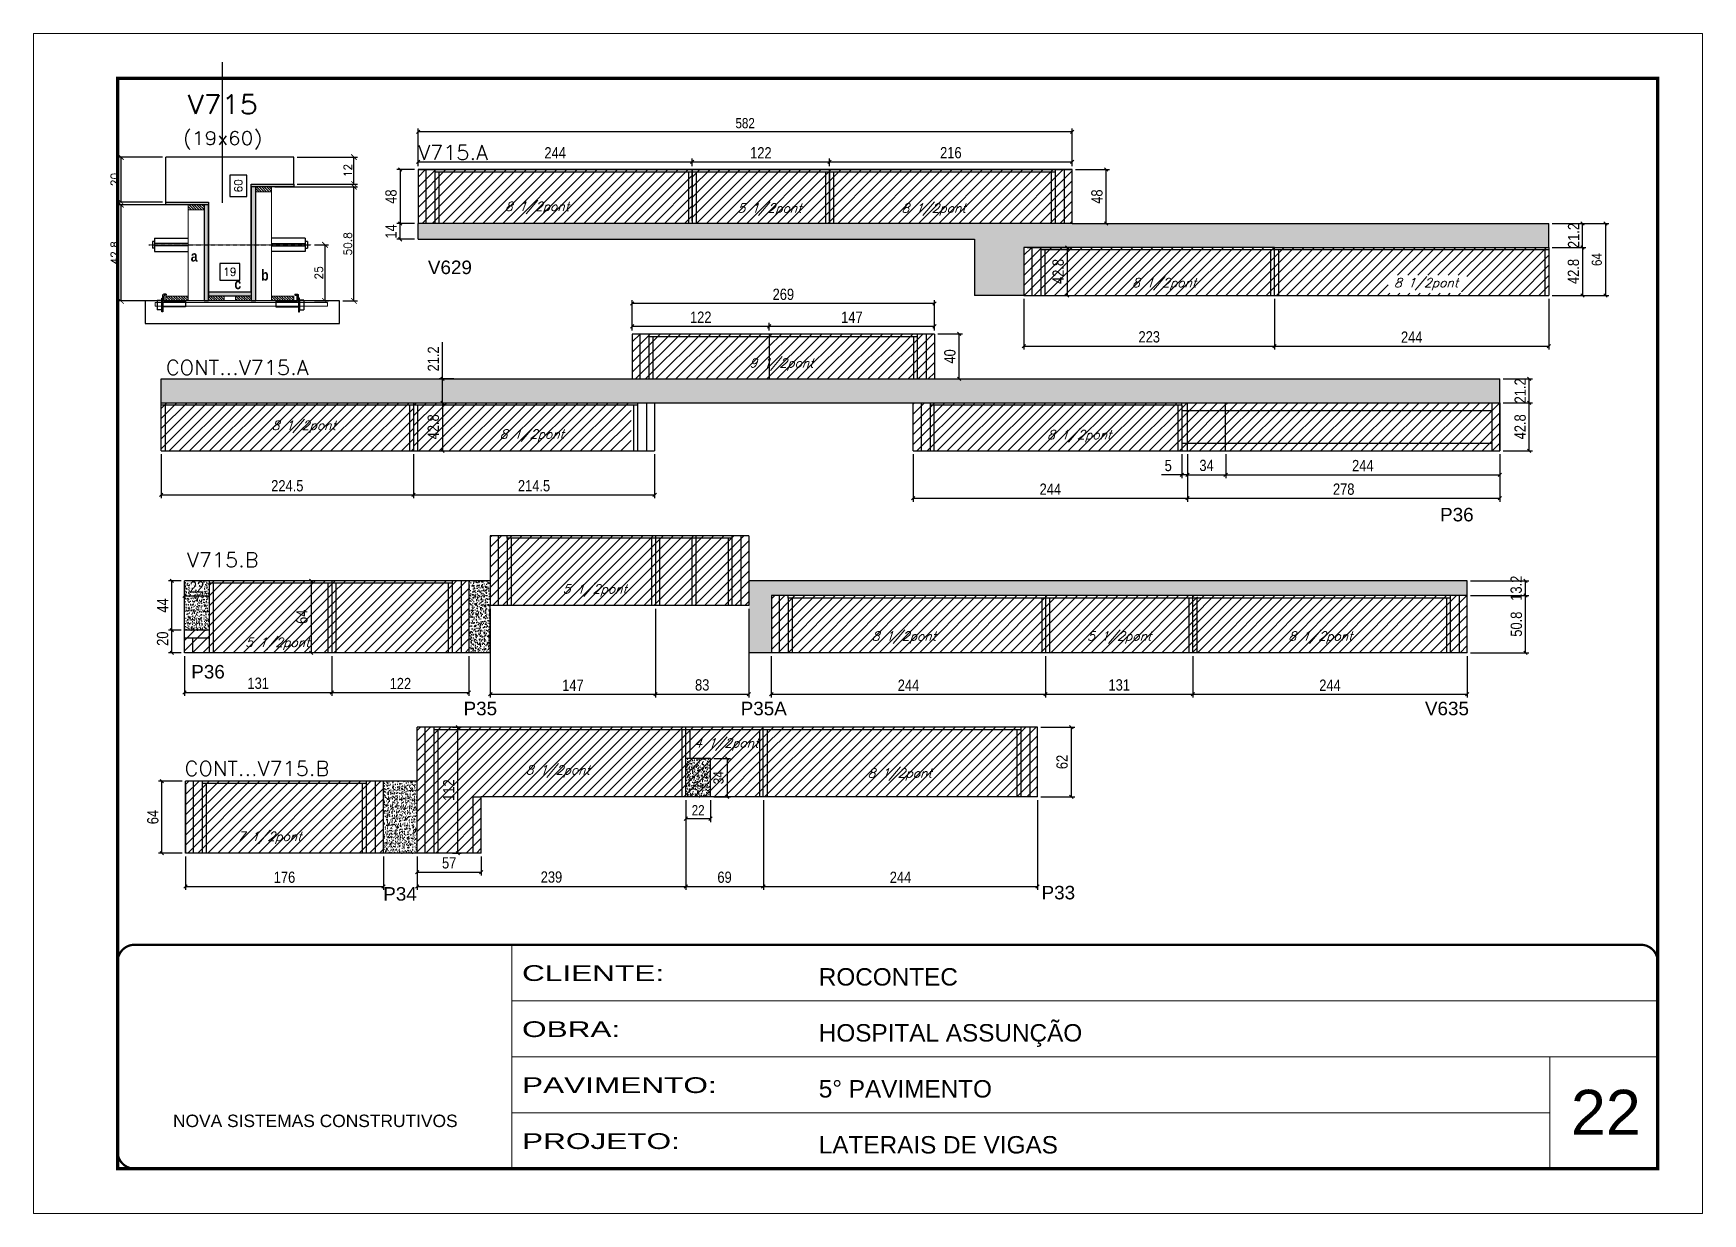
# Model space of a CAD drawing. Extents: x -20960 to -5926, y -2106 to 21915.
# Drawn here: x -10608 to -9123, y 15123 to 16173 of the extents above; entities that cross this region are included whole.
import ezdxf
from ezdxf.enums import TextEntityAlignment as Align

# ---------------------------------------------------------------- set-up
doc = ezdxf.new("R2010")
doc.units = 0
for name, pattern in [('CONTINUO', [0]), ('DASHED', [0.75, 0.5, -0.25]), ('HIDDEN', [0.375, 0.25, -0.125])]:
    doc.linetypes.add(name, pattern=pattern)
for name, color, linetype in [('5', 5, 'Continuous'), ('barrote', 251, 'Continuous'), ('COTA', 241, 'Continuous'), ('Cota Seção (2x)', 4, 'Continuous'), ('detalhes', 4, 'Continuous'), ('Painéis', 200, 'Continuous'), ('presilha', 1, 'Continuous'), ('Reaproveitamento', 251, 'Continuous'), ('SARR_2.2x7', 40, 'Continuous'), ('SARR_3.5x7', 81, 'Continuous'), ('TENSOR', 3, 'Continuous'), ('texto', 7, 'Continuous'), ('Texto de Titulo', 7, 'Continuous'), ('Texto Qtd Sarr', 242, 'Continuous')]:
    doc.layers.add(name, color=color, linetype=linetype)
for name, color, linetype, lineweight in [('CARIMBO', 255, 'Continuous', 9), ('CONCRETO', 251, 'Continuous', 25), ('Folhas', 255, 'Continuous', 9), ('Hachura', 251, 'Continuous', 9), ('Madeira', 126, 'Continuous', 18), ('SARRAFO DE PRESSAO', 251, 'DASHED', 9), ('SCO-___-LAJ', 2, 'Continuous', 0), ('Texto Seção', 7, 'Continuous', 15)]:
    doc.layers.add(name, color=color, linetype=linetype, lineweight=lineweight)
doc.styles.add('ARIAL', font='arial.ttf')
doc.styles.add('COTA TECNICA', font='techl___.ttf', dxfattribs={"height": 10})
doc.styles.add('COTA TECNICA-50', font='techl___.ttf', dxfattribs={"height": 9})
doc.styles.add('REGUA-120', font='ROMANS.shx', dxfattribs={"height": 15})
doc.styles.add('Romans', font='romans.shx')
doc.styles.get("Standard").update_dxf_attribs({"font": 'arial.ttf'})
doc.styles.add('TECNICA', font='techb___.ttf', dxfattribs={"height": 10})
doc.styles.add('Tecnologia', font='')
doc.styles.get('Tecnologia').set_extended_font_data('Forgotten Futurist')
doc.dimstyles.new('COTA PAINEL-50', dxfattribs={"dimtxt": 9, "dimasz": 3, "dimexe": 3, "dimexo": 3, "dimgap": 3, "dimtad": 1, "dimdec": 1, "dimzin": 12, "dimdsep": 46, "dimtxsty": 'COTA TECNICA-50', "dimblk1": 'OBLIQUE', "dimblk2": 'OBLIQUE', "dimsah": 1, "dimcen": 0.9, "dimclrd": 4, "dimclre": 4, "dimclrt": 240, "dimadec": 1, "dimazin": 3, "dimtfac": 1, "dimtdec": 1, "dimtmove": 0, "dimatfit": 3, "dimfxl": 1, "dimtolj": 1, "dimtzin": 12, "dimarcsym": 0})
doc.dimstyles.new('Cota Seção (2x)', dxfattribs={"dimtxt": 7, "dimasz": 5, "dimexe": 3, "dimexo": 3, "dimgap": 2, "dimtad": 3, "dimdec": 1, "dimlfac": 0.5, "dimzin": 12, "dimdsep": 46, "dimtxsty": 'Romans', "dimblk": 'ARCHTICK', "dimcen": 0, "dimclrd": 4, "dimclre": 4, "dimclrt": 1, "dimadec": 1, "dimazin": 3, "dimtfac": 1, "dimtdec": 1, "dimtmove": 0, "dimatfit": 3, "dimldrblk": 'OBLIQUE', "dimfxl": 1, "dimtolj": 1, "dimtzin": 12, "dimarcsym": 0})
doc.dimstyles.new('Cota Seção interna', dxfattribs={"dimtxt": 7, "dimasz": 6, "dimexe": 0.18, "dimexo": 2, "dimgap": -4, "dimtad": 3, "dimdec": 1, "dimlfac": 0.5, "dimzin": 12, "dimdsep": 46, "dimtxsty": 'Romans', "dimblk": 'ARCHTICK', "dimcen": 0.09, "dimse1": 1, "dimse2": 1, "dimsd1": 1, "dimsd2": 1, "dimclrd": 180, "dimclre": 5, "dimclrt": 1, "dimadec": 0, "dimazin": 3, "dimtfac": 1, "dimtdec": 1, "dimtofl": 0, "dimtmove": 0, "dimatfit": 3, "dimldrblk": 'ARCHTICK', "dimfxl": 1, "dimtolj": 1, "dimtzin": 0, "dimarcsym": 0})
doc.dimstyles.new('PAINEL', dxfattribs={"dimtxt": 10, "dimasz": 3, "dimexe": 3, "dimexo": 3, "dimgap": 3, "dimtad": 1, "dimdec": 1, "dimzin": 12, "dimdsep": 46, "dimtxsty": 'COTA TECNICA', "dimblk1": 'OBLIQUE', "dimblk2": 'OBLIQUE', "dimsah": 1, "dimcen": 0.9, "dimclrd": 4, "dimclre": 4, "dimclrt": 240, "dimadec": 1, "dimazin": 3, "dimtfac": 1, "dimtdec": 1, "dimtmove": 0, "dimatfit": 3, "dimfxl": 1, "dimtolj": 1, "dimtzin": 12, "dimarcsym": 0})
pattern_1 = [(50, (-147750.461, -14827.927), (5.46554007, -0.47817257), [0.5715, -6.2865]), (355, (-147750.461, -14827.927), (-1.05730264, 5.73170536), [0.4572, -5.02921753]), (100.4514447, (-147750.0055, -14827.967), (4.40823741, 5.25353256), [0.48570026, -5.34270734]), (46.1842, (-147750.461, -14826.403), (8.13237123, -1.26126984), [0.85725, -9.42975]), (96.6355576, (-147749.783, -14826.508), (7.122124, 7.42278374), [0.7285507, -8.01406824]), (351.184151, (-147750.461, -14826.403), (7.122124, 7.42278374), [0.685799, -7.54379196]), (21, (-147749.699, -14826.784), (4.54843174, -3.06795595), [0.5715, -6.2865]), (326, (-147749.699, -14826.784), (1.85406085, 5.52563898), [0.4572, -5.0292]), (71.451445, (-147749.32, -14827.0397), (6.40249258, 2.45768307), [0.48570026, -5.34269813]), (37.5, (-147750.461, -14827.927), (0.092658098, 2.536651166), [0, -4.96824, 0, -5.1054, 0, -5.04825]), (7.5, (-147750.461, -14827.927), (2.004589875, 3.005417245), [0, -2.91084, 0, -4.85394, 0, -1.92405]), (327.5, (-147752.1603, -14827.927), (4.067717855, -0.17186232), [0, -1.905, 0, -5.9436, 0, -7.8867]), (317.5, (-147752.9223, -14827.927), (4.44387544, 0.76279473), [0, -2.4765, 0, -3.94716, 0, -5.6007])]
pattern_2 = [(45, (-152585.0965, -16012.6736), (-4.49012806, 4.49012806), [])]
pattern_3 = [(45, (-152543.5, -12538.4326), (-4.49012806, 4.49012806), [])]

msp = doc.modelspace()

# ---------------------------------------------------------------- texts
at = {"layer": '5', "linetype": 'Continuous'}
for s, rotation, p in [('V629', 0.00004, (-10257.52, 15958.38)), ('P36', 0.00004, (-9357.05, 15738.38)), ('P36', 359.99996, (-10468.04, 15598.61)), ('P35', 359.99996, (-10225.79, 15565.9)), ('P35A', 359.99996, (-9979.26, 15565.9)), ('V635', 359.99996, (-9370.51, 15565.9)), ('P34', 359.99996, (-10297.25, 15400.97)), ('P33', 359.99996, (-9711.57, 15402.1))]:
    msp.add_text(s, height=12, rotation=rotation, dxfattribs=at).set_placement(p)
at = {"layer": 'CARIMBO', "style": 'ARIAL'}
msp.add_text('22', height=40, dxfattribs=at).set_placement((-9240.64, 15192.66))
at = {"layer": 'detalhes', "style": 'TECNICA'}
for s, p in [('a', (-10468.49, 15969.5)), ('c', (-10429.68, 15944.97)), ('b', (-10405.95, 15952.66))]:
    msp.add_text(s, height=9.6, dxfattribs=at).set_placement(p)
at = {"layer": 'texto', "color": 2, "char_height": 8, "attachment_point": 5, "style": 'Romans'}
for s, insert in [('{\\Q19;\\C256;8 1/2pont}', (-10160.45, 16017.23)), ('{\\Q19;\\C256;5 1/2pont}', (-9953.65, 16015.69)), ('{\\Q19;\\C256;8 1/2pont}', (-9807.58, 16015.69)), ('{\\Q19;\\C256;8 1/2pont}', (-9602.47, 15949.37)), ('{\\Q19;\\C256;8 1/2pont}', (-9369.53, 15949.37)), ('{\\Q19;\\C256;9 1/2pont}', (-9942.95, 15878.06)), ('{\\Q19;\\C256;8 1/2pont}', (-10367.93, 15822.45)), ('{\\Q19;\\C256;8 1/2pont}', (-10164.98, 15814.66)), ('{\\Q19;\\C256;8 1/2pont}', (-9678.06, 15814.06)), ('{\\Q19;\\C256;5 1/2pont}', (-10109.05, 15676.98)), ('{\\Q19;\\C256;8 1/2pont}', (-9834.03, 15634.98)), ('{\\Q19;\\C256;5 1/2pont}', (-9642.48, 15634.98)), ('{\\Q19;\\C256;8 1/2pont}', (-9463.53, 15634.98)), ('{\\Q19;\\C256;5 1/2pont}', (-10391.43, 15629.4)), ('{\\Q19;\\C256;4 1/2pont}', (-9992.01, 15539.97)), ('{\\Q19;\\C256;8 1/2pont}', (-10141.93, 15515.96)), ('{\\Q19;\\C256;8 1/2pont}', (-9837.76, 15513.08)), ('{\\Q19;\\C256;7 1/2pont}', (-10398.49, 15456.7))]:
    msp.add_mtext(s, dxfattribs=dict(at, insert=insert))
at = {"layer": 'Texto Seção', "style": 'REGUA-120', "width": 1.05}
for s, p in [('V715.A', (-10266.15, 16060.04)), ('CONT...V715.A', (-10490.65, 15868.74)), ('V715.B', (-10471.91, 15697.68)), ('CONT...V715.B', (-10473.95, 15512.02))]:
    msp.add_text(s, height=13, dxfattribs=at).set_placement(p)

# ---------------------------------------------------------------- blocks, each defined once
blk = doc.blocks.new('9999999999')
at = {"color": 30, "linetype": 'CONTINUO'}
for p, q in [((98564.6, 34230.2), (98564.6, 34429.4)), ((98564.6, 34379.6), (99584, 34379.6)), ((98564.6, 34329.8), (99488, 34329.8)), ((99584, 34329.8), (99488, 34329.8)), ((99488, 34329.8), (99488, 34230.2)), ((98564.6, 34280), (99488, 34280))]:
    blk.add_line(p, q, dxfattribs=at)
at = {"color": 30, "linetype": 'CONTINUO', "const_width": 2}
blk.add_lwpolyline([(99584, 34230.2), (99584, 34414.4, 0.414214), (99569, 34429.4), (98229, 34429.4, 0.414214), (98214, 34414.4), (98214, 34245.2, 0.414214), (98229, 34230.2), (99584, 34230.2)], format="xyb", dxfattribs=at)
at = {"layer": 'Folhas'}
blk.add_lwpolyline([(98139, 34190.2), (99624, 34190.2), (99624, 35240.2), (98139, 35240.2)], close=True, dxfattribs=at)
at = {"layer": 'Folhas', "color": 30, "const_width": 3}
blk.add_lwpolyline([(98214, 34230.2), (99584, 34230.2), (99584, 35200.2), (98214, 35200.2)], close=True, dxfattribs=at)
at = {"color": 7, "linetype": 'Continuous', "ltscale": 5, "style": 'ARIAL'}
for s, height, p in [('ROCONTEC', 15.48, (98837.7, 34393.1)), ('HOSPITAL ASSUNÇÃO', 15.483, (98837.7, 34343.3)), ('5° PAVIMENTO', 15.483, (98837.7, 34293.5)), ('NOVA SISTEMAS CONSTRUTIVOS', 11.059, (98263.2, 34267.2)), ('LATERAIS DE VIGAS', 15.483, (98837.7, 34243.7))]:
    blk.add_text(s, height=height, dxfattribs=at).set_placement(p)
at = {"layer": 'Folhas', "color": 7, "style": 'Tecnologia', "width": 1.5}
for s, p in [('CLIENTE:', (98573.7, 34397.2)), ('OBRA:', (98573.7, 34347.3)), ('PAVIMENTO:', (98573.7, 34297.5)), ('PROJETO:', (98573.7, 34247.7))]:
    blk.add_text(s, height=14, dxfattribs=at).set_placement(p)
blk = doc.blocks.new('titulo1')
at = {"layer": 'Defpoints', "color": 252, "linetype": 'HIDDEN', "ltscale": 2}
blk.add_line((0, 0), (0, 125), dxfattribs=at)
at = {"layer": 'Defpoints', "style": 'Romans', "oblique": 15}
blk.add_attdef('FOLHA', text='', height=10, dxfattribs=at).set_placement((0, 15.6), align=Align.MIDDLE_CENTER)
at = {"layer": 'Texto Qtd Sarr', "color": 3, "style": 'Romans', "oblique": 15}
for tag, height, p in [('TITULO', 17, (0, 71.4)), ('SEÇÃO', 12, (0, 41.5))]:
    blk.add_attdef(tag, text='', height=height, dxfattribs=at).set_placement(p, align=Align.MIDDLE_CENTER)
blk = doc.blocks.new('*D621')
at = {"layer": 'Cota Seção (2x)', "color": 180, "lineweight": -2, "transparency": 16777216}
for p, q in [((-10418.7, 16046.3), (-10433.7, 16046.3)), ((-10433.7, 16046.3), (-10433.7, 16027.3)), ((-10418.7, 16027.3), (-10418.7, 16046.3)), ((-10433.7, 16027.3), (-10418.7, 16027.3))]:
    blk.add_line(p, q, dxfattribs=at)
at = {"layer": 'Defpoints', "color": 0, "transparency": 16777216}
for p in [(-10414.7, 16062.5), (-10414.7, 16062.5), (-10414.7, 15942.5)]:
    blk.add_point(p, dxfattribs=at)
at = {"layer": 'Cota Seção (2x)', "color": 1, "transparency": 16777216, "insert": (-10426.2, 16036.8), "char_height": 7, "attachment_point": 5, "rotation": 90, "style": 'Romans'}
blk.add_mtext('\\A1;60', dxfattribs=at)
blk = doc.blocks.new('_ArchTick')
at = {"color": 0, "linetype": 'ByBlock', "const_width": 0.15}
blk.add_lwpolyline([(-0.5, -0.5), (0.5, 0.5)], dxfattribs=at)
blk = doc.blocks.new('PRESILHA METÁLICA 1')
at = {"layer": 'presilha'}
for p, q in [((0, 13), (6, 13)), ((0, 13), (0, 0)), ((6, 0), (0, 0)), ((6, 15.5), (7.5, 15.5)), ((6, -2.5), (6, 15.5)), ((6, 13), (6, 0)), ((7.5, 10.6), (7.5, 19.9)), ((7.5, 15.5), (7.5, -2.5)), ((37.5, 4.1), (7.5, 4.1)), ((12, 21), (8.6, 21)), ((9, 11.6), (9, 18.9)), ((12, 19.5), (9.6, 19.5)), ((37.5, 11), (9.6, 11)), ((12, 21), (12, 19.5)), ((37.5, 11), (37.5, 4.1)), ((7.5, -2.5), (6, -2.5))]:
    blk.add_line(p, q, dxfattribs=at)
for centre, radius, start, end in [((8.6, 19.9), 1.14, 90, 180), ((9.6, 18.9), 0.57, 90, 180), ((9.6, 11.6), 0.57, 180, 270)]:
    blk.add_arc(centre, radius, start, end, dxfattribs=at)
blk = doc.blocks.new('*D622')
at = {"layer": 'Cota Seção (2x)', "color": 180, "lineweight": -2, "transparency": 16777216}
for p, q in [((-10424.7, 15967.9), (-10442.7, 15967.9)), ((-10442.7, 15967.9), (-10442.7, 15952.9)), ((-10424.7, 15952.9), (-10424.7, 15967.9)), ((-10442.7, 15952.9), (-10424.7, 15952.9))]:
    blk.add_line(p, q, dxfattribs=at)
at = {"layer": 'Defpoints', "color": 0, "transparency": 16777216}
for p in [(-10452.7, 15934.5), (-10414.7, 15948.9), (-10414.7, 15934.5)]:
    blk.add_point(p, dxfattribs=at)
at = {"layer": 'Cota Seção (2x)', "color": 1, "transparency": 16777216, "insert": (-10433.7, 15960.4), "char_height": 7, "attachment_point": 5, "style": 'Romans'}
blk.add_mtext('\\A1;19', dxfattribs=at)
blk = doc.blocks.new('*D623')
at = {"layer": 'COTA', "color": 4, "lineweight": -2, "transparency": 16777216}
for p, q in [((-10473.7, 16020.1), (-10533.6, 16020.1)), ((-10530.6, 16020.1), (-10530.6, 15934.5)), ((-10473.7, 15934.5), (-10533.6, 15934.5))]:
    blk.add_line(p, q, dxfattribs=at)
at = {"layer": 'Defpoints', "color": 0, "transparency": 16777216}
for p in [(-10470.7, 16020.1), (-10530.6, 15934.5), (-10470.7, 15934.5)]:
    blk.add_point(p, dxfattribs=at)
at = {"layer": 'COTA', "color": 4, "lineweight": -2, "transparency": 16777216, "xscale": 5, "yscale": 5, "zscale": 5}
for p, rotation in [((-10530.6, 16020.1), 90), ((-10530.6, 15934.5), 270)]:
    blk.add_blockref('_ArchTick', p, dxfattribs=dict(at, rotation=rotation))
at = {"layer": 'COTA', "color": 1, "transparency": 16777216, "insert": (-10536.1, 15977.3), "char_height": 7, "attachment_point": 5, "rotation": 90, "style": 'Romans'}
blk.add_mtext('\\A1;42.8', dxfattribs=at)
blk = doc.blocks.new('_Oblique')
at = {"color": 0, "linetype": 'ByBlock', "lineweight": -2}
blk.add_line((-0.5, -0.5), (0.5, 0.5), dxfattribs=at)
blk = doc.blocks.new('*D624')
at = {"layer": 'COTA', "color": 4, "lineweight": -2, "transparency": 16777216}
for p, q in [((-10358.4, 15984.4), (-10346.1, 15984.4)), ((-10349.1, 15984.4), (-10349.1, 15934.5)), ((-10358.4, 15934.5), (-10346.1, 15934.5))]:
    blk.add_line(p, q, dxfattribs=at)
at = {"layer": 'Defpoints', "color": 0, "transparency": 16777216}
for p in [(-10361.4, 15984.4), (-10361.4, 15934.5), (-10349.1, 15934.5)]:
    blk.add_point(p, dxfattribs=at)
at = {"layer": 'COTA', "color": 4, "lineweight": -2, "transparency": 16777216, "xscale": 5, "yscale": 5, "zscale": 5}
for p, rotation in [((-10349.1, 15984.4), 90), ((-10349.1, 15934.5), 270)]:
    blk.add_blockref('_ArchTick', p, dxfattribs=dict(at, rotation=rotation))
at = {"layer": 'COTA', "color": 1, "transparency": 16777216, "insert": (-10354.6, 15959.5), "char_height": 7, "attachment_point": 5, "rotation": 90, "style": 'Romans'}
blk.add_mtext('\\A1;25', dxfattribs=at)
blk = doc.blocks.new('*D625')
at = {"layer": 'COTA', "color": 4, "lineweight": -2, "transparency": 16777216}
for p, q in [((-10493.7, 16062.5), (-10533.6, 16062.5)), ((-10530.6, 16062.5), (-10530.6, 16022.5)), ((-10493.7, 16022.5), (-10533.6, 16022.5))]:
    blk.add_line(p, q, dxfattribs=at)
at = {"layer": 'Defpoints', "color": 0, "transparency": 16777216}
for p in [(-10490.7, 16062.5), (-10530.6, 16022.5), (-10490.7, 16022.5)]:
    blk.add_point(p, dxfattribs=at)
at = {"layer": 'COTA', "color": 4, "lineweight": -2, "transparency": 16777216, "xscale": 5, "yscale": 5, "zscale": 5}
for p, rotation in [((-10530.6, 16062.5), 90), ((-10530.6, 16022.5), 270)]:
    blk.add_blockref('_ArchTick', p, dxfattribs=dict(at, rotation=rotation))
at = {"layer": 'COTA', "color": 1, "transparency": 16777216, "insert": (-10536.1, 16042.5), "char_height": 7, "attachment_point": 5, "rotation": 90, "style": 'Romans'}
blk.add_mtext('\\A1;20', dxfattribs=at)
blk = doc.blocks.new('*D626')
at = {"layer": 'COTA', "color": 4, "lineweight": -2, "transparency": 16777216}
for p, q in [((-10393.7, 16036.1), (-10320.3, 16036.1)), ((-10323.3, 15934.5), (-10323.3, 16036.1)), ((-10333.1, 15934.5), (-10320.3, 15934.5))]:
    blk.add_line(p, q, dxfattribs=at)
at = {"layer": 'Defpoints', "color": 0, "transparency": 16777216}
for p in [(-10396.7, 16036.1), (-10323.3, 16036.1), (-10336.1, 15934.5)]:
    blk.add_point(p, dxfattribs=at)
at = {"layer": 'COTA', "color": 4, "lineweight": -2, "transparency": 16777216, "xscale": 5, "yscale": 5, "zscale": 5}
for p, rotation in [((-10323.3, 16036.1), 90), ((-10323.3, 15934.5), 270)]:
    blk.add_blockref('_ArchTick', p, dxfattribs=dict(at, rotation=rotation))
at = {"layer": 'COTA', "color": 1, "transparency": 16777216, "insert": (-10328.8, 15985.3), "char_height": 7, "attachment_point": 5, "rotation": 90, "style": 'Romans'}
blk.add_mtext('\\A1;50.8', dxfattribs=at)
blk = doc.blocks.new('*D627')
at = {"layer": 'COTA', "color": 4, "lineweight": -2, "transparency": 16777216}
for p, q in [((-10373.7, 16062.5), (-10320.3, 16062.5)), ((-10323.3, 16038.5), (-10323.3, 16062.5)), ((-10373.7, 16038.5), (-10320.3, 16038.5))]:
    blk.add_line(p, q, dxfattribs=at)
at = {"layer": 'Defpoints', "color": 0, "transparency": 16777216}
for p in [(-10376.7, 16062.5), (-10323.3, 16062.5), (-10376.7, 16038.5)]:
    blk.add_point(p, dxfattribs=at)
at = {"layer": 'COTA', "color": 4, "lineweight": -2, "transparency": 16777216, "xscale": 5, "yscale": 5, "zscale": 5}
for p, rotation in [((-10323.3, 16062.5), 90), ((-10323.3, 16038.5), 270)]:
    blk.add_blockref('_ArchTick', p, dxfattribs=dict(at, rotation=rotation))
at = {"layer": 'COTA', "color": 1, "transparency": 16777216, "insert": (-10328.8, 16050.5), "char_height": 7, "attachment_point": 5, "rotation": 90, "style": 'Romans'}
blk.add_mtext('\\A1;12', dxfattribs=at)
blk = doc.blocks.new('*D628')
at = {"layer": 'COTA', "color": 4, "linetype": 'ByBlock', "lineweight": -2, "transparency": 16777216}
for p, q in [((-9504.3, 15936.3), (-9504.3, 15891.3)), ((-9260.3, 15936.3), (-9260.3, 15891.3)), ((-9504.3, 15894.3), (-9260.3, 15894.3))]:
    blk.add_line(p, q, dxfattribs=at)
at = {"layer": 'Defpoints', "color": 0, "linetype": 'ByBlock', "transparency": 16777216}
for p in [(-9504.3, 15939.3), (-9260.3, 15939.3), (-9260.3, 15894.3)]:
    blk.add_point(p, dxfattribs=at)
at = {"layer": 'COTA', "color": 4, "linetype": 'ByBlock', "lineweight": -2, "transparency": 16777216, "xscale": 3, "yscale": 3, "zscale": 3, "rotation": 180}
blk.add_blockref('_Oblique', (-9504.3, 15894.3), dxfattribs=at)
at = {"layer": 'COTA', "color": 4, "linetype": 'ByBlock', "lineweight": -2, "transparency": 16777216, "xscale": 3, "yscale": 3, "zscale": 3}
blk.add_blockref('_Oblique', (-9260.3, 15894.3), dxfattribs=at)
at = {"layer": 'COTA', "color": 240, "linetype": 'ByBlock', "transparency": 16777216, "insert": (-9382.3, 15902.3), "char_height": 10, "attachment_point": 5, "style": 'COTA TECNICA'}
blk.add_mtext('\\A1;244', dxfattribs=at)
blk = doc.blocks.new('*D629')
at = {"layer": 'COTA', "color": 4, "linetype": 'ByBlock', "lineweight": -2, "transparency": 16777216}
for p, q in [((-10269.3, 16003.3), (-10285.2, 16003.3)), ((-10282.2, 15989.3), (-10282.2, 16003.3)), ((-10269.3, 15989.3), (-10285.2, 15989.3))]:
    blk.add_line(p, q, dxfattribs=at)
at = {"layer": 'Defpoints', "color": 0, "linetype": 'ByBlock', "transparency": 16777216}
for p in [(-10282.2, 16003.3), (-10266.3, 16003.3), (-10266.3, 15989.3)]:
    blk.add_point(p, dxfattribs=at)
at = {"layer": 'COTA', "color": 4, "linetype": 'ByBlock', "lineweight": -2, "transparency": 16777216, "xscale": 3, "yscale": 3, "zscale": 3}
for p, rotation in [((-10282.2, 16003.3), 90), ((-10282.2, 15989.3), 270)]:
    blk.add_blockref('_Oblique', p, dxfattribs=dict(at, rotation=rotation))
at = {"layer": 'COTA', "color": 240, "linetype": 'ByBlock', "transparency": 16777216, "insert": (-10290.3, 15996.3), "char_height": 10, "attachment_point": 5, "rotation": 90, "style": 'COTA TECNICA'}
blk.add_mtext('\\A1;14', dxfattribs=at)
blk = doc.blocks.new('*D630')
at = {"layer": 'COTA', "color": 4, "linetype": 'ByBlock', "lineweight": -2, "transparency": 16777216}
for p, q in [((-9257.3, 16003.3), (-9227.3, 16003.3)), ((-9230.3, 15982.1), (-9230.3, 16003.3)), ((-9257.3, 15982.1), (-9227.3, 15982.1))]:
    blk.add_line(p, q, dxfattribs=at)
at = {"layer": 'Defpoints', "color": 0, "linetype": 'ByBlock', "transparency": 16777216}
for p in [(-9260.3, 16003.3), (-9230.3, 16003.3), (-9260.3, 15982.1)]:
    blk.add_point(p, dxfattribs=at)
at = {"layer": 'COTA', "color": 4, "linetype": 'ByBlock', "lineweight": -2, "transparency": 16777216, "xscale": 3, "yscale": 3, "zscale": 3}
for p, rotation in [((-9230.3, 16003.3), 90), ((-9230.3, 15982.1), 270)]:
    blk.add_blockref('_Oblique', p, dxfattribs=dict(at, rotation=rotation))
at = {"layer": 'COTA', "color": 240, "linetype": 'ByBlock', "transparency": 16777216, "insert": (-9238.3, 15992.7), "char_height": 10, "attachment_point": 5, "rotation": 90, "style": 'COTA TECNICA'}
blk.add_mtext('\\A1;21.2', dxfattribs=at)
blk = doc.blocks.new('*D687')
at = {"layer": 'COTA', "color": 4, "lineweight": -2, "transparency": 16777216}
for p, q in [((-9727.3, 15936.3), (-9727.3, 15891.3)), ((-9504.3, 15936.3), (-9504.3, 15891.3)), ((-9727.3, 15894.3), (-9504.3, 15894.3))]:
    blk.add_line(p, q, dxfattribs=at)
at = {"layer": 'Defpoints', "color": 0, "transparency": 16777216}
for p in [(-9727.3, 15939.3), (-9504.3, 15939.3), (-9504.3, 15894.3)]:
    blk.add_point(p, dxfattribs=at)
at = {"layer": 'COTA', "color": 4, "lineweight": -2, "transparency": 16777216, "xscale": 3, "yscale": 3, "zscale": 3, "rotation": 180}
blk.add_blockref('_Oblique', (-9727.3, 15894.3), dxfattribs=at)
at = {"layer": 'COTA', "color": 4, "lineweight": -2, "transparency": 16777216, "xscale": 3, "yscale": 3, "zscale": 3}
blk.add_blockref('_Oblique', (-9504.3, 15894.3), dxfattribs=at)
at = {"layer": 'COTA', "color": 240, "transparency": 16777216, "insert": (-9615.8, 15902.5), "char_height": 10, "attachment_point": 5, "style": 'COTA TECNICA'}
blk.add_mtext('\\A1;223', dxfattribs=at)
blk = doc.blocks.new('*D688')
at = {"layer": 'COTA', "color": 4, "lineweight": -2, "transparency": 16777216}
for p, q in [((-9257.3, 15982.1), (-9227.3, 15982.1)), ((-9230.3, 15982.1), (-9230.3, 15939.3)), ((-9257.3, 15939.3), (-9227.3, 15939.3))]:
    blk.add_line(p, q, dxfattribs=at)
at = {"layer": 'Defpoints', "color": 0, "transparency": 16777216}
for p in [(-9260.3, 15982.1), (-9260.3, 15939.3), (-9230.3, 15939.3)]:
    blk.add_point(p, dxfattribs=at)
at = {"layer": 'COTA', "color": 4, "lineweight": -2, "transparency": 16777216, "xscale": 3, "yscale": 3, "zscale": 3}
for p, rotation in [((-9230.3, 15982.1), 90), ((-9230.3, 15939.3), 270)]:
    blk.add_blockref('_Oblique', p, dxfattribs=dict(at, rotation=rotation))
at = {"layer": 'COTA', "color": 240, "transparency": 16777216, "insert": (-9238.4, 15960.7), "char_height": 10, "attachment_point": 5, "rotation": 90, "style": 'COTA TECNICA'}
blk.add_mtext('\\A1;42.8', dxfattribs=at)
blk = doc.blocks.new('*D689')
at = {"layer": 'COTA', "color": 4, "lineweight": -2, "ltscale": 25, "transparency": 16777216}
for p, q in [((-10269.3, 16051.3), (-10285.2, 16051.3)), ((-10282.2, 16051.3), (-10282.2, 16003.3)), ((-10269.3, 16003.3), (-10285.2, 16003.3))]:
    blk.add_line(p, q, dxfattribs=at)
at = {"layer": 'Defpoints', "color": 0, "ltscale": 25, "transparency": 16777216}
for p in [(-10266.3, 16051.3), (-10282.2, 16003.3), (-10266.3, 16003.3)]:
    blk.add_point(p, dxfattribs=at)
at = {"layer": 'COTA', "color": 4, "lineweight": -2, "ltscale": 25, "transparency": 16777216, "xscale": 3, "yscale": 3, "zscale": 3}
for p, rotation in [((-10282.2, 16051.3), 90), ((-10282.2, 16003.3), 270)]:
    blk.add_blockref('_Oblique', p, dxfattribs=dict(at, rotation=rotation))
at = {"layer": 'COTA', "color": 240, "ltscale": 25, "transparency": 16777216, "insert": (-10290.3, 16027.3), "char_height": 10, "attachment_point": 5, "rotation": 90, "style": 'COTA TECNICA'}
blk.add_mtext('\\A1;48', dxfattribs=at)
blk = doc.blocks.new('*D690')
at = {"layer": 'COTA', "color": 4, "lineweight": -2, "ltscale": 25, "transparency": 16777216}
for p, q in [((-10266.3, 16054.3), (-10266.3, 16061.2)), ((-10266.3, 16058.2), (-10022.3, 16058.2)), ((-10022.3, 16054.3), (-10022.3, 16061.2))]:
    blk.add_line(p, q, dxfattribs=at)
at = {"layer": 'Defpoints', "color": 0, "ltscale": 25, "transparency": 16777216}
for p in [(-10022.3, 16058.2), (-10266.3, 16051.3), (-10022.3, 16051.3)]:
    blk.add_point(p, dxfattribs=at)
at = {"layer": 'COTA', "color": 4, "lineweight": -2, "ltscale": 25, "transparency": 16777216, "xscale": 3, "yscale": 3, "zscale": 3, "rotation": 180}
blk.add_blockref('_Oblique', (-10266.3, 16058.2), dxfattribs=at)
at = {"layer": 'COTA', "color": 4, "lineweight": -2, "ltscale": 25, "transparency": 16777216, "xscale": 3, "yscale": 3, "zscale": 3}
blk.add_blockref('_Oblique', (-10022.3, 16058.2), dxfattribs=at)
at = {"layer": 'COTA', "color": 240, "ltscale": 25, "transparency": 16777216, "insert": (-10144.3, 16066.3), "char_height": 10, "attachment_point": 5, "style": 'COTA TECNICA'}
blk.add_mtext('\\A1;244', dxfattribs=at)
blk = doc.blocks.new('*D691')
at = {"layer": 'COTA', "color": 4, "lineweight": -2, "ltscale": 25, "transparency": 16777216}
for p, q in [((-10022.3, 16054.3), (-10022.3, 16061.2)), ((-10022.3, 16058.2), (-9900.3, 16058.2)), ((-9900.3, 16054.3), (-9900.3, 16061.2))]:
    blk.add_line(p, q, dxfattribs=at)
at = {"layer": 'Defpoints', "color": 0, "ltscale": 25, "transparency": 16777216}
for p in [(-9900.3, 16058.2), (-10022.3, 16051.3), (-9900.3, 16051.3)]:
    blk.add_point(p, dxfattribs=at)
at = {"layer": 'COTA', "color": 4, "lineweight": -2, "ltscale": 25, "transparency": 16777216, "xscale": 3, "yscale": 3, "zscale": 3, "rotation": 180}
blk.add_blockref('_Oblique', (-10022.3, 16058.2), dxfattribs=at)
at = {"layer": 'COTA', "color": 4, "lineweight": -2, "ltscale": 25, "transparency": 16777216, "xscale": 3, "yscale": 3, "zscale": 3}
blk.add_blockref('_Oblique', (-9900.3, 16058.2), dxfattribs=at)
at = {"layer": 'COTA', "color": 240, "ltscale": 25, "transparency": 16777216, "insert": (-9961.3, 16066.3), "char_height": 10, "attachment_point": 5, "style": 'COTA TECNICA'}
blk.add_mtext('\\A1;122', dxfattribs=at)
blk = doc.blocks.new('*D692')
at = {"layer": 'COTA', "color": 4, "lineweight": -2, "ltscale": 25, "transparency": 16777216}
for p, q in [((-9900.3, 16054.3), (-9900.3, 16061.2)), ((-9900.3, 16058.2), (-9684.3, 16058.2)), ((-9684.3, 16054.3), (-9684.3, 16061.2))]:
    blk.add_line(p, q, dxfattribs=at)
at = {"layer": 'Defpoints', "color": 0, "ltscale": 25, "transparency": 16777216}
for p in [(-9684.3, 16058.2), (-9900.3, 16051.3), (-9684.3, 16051.3)]:
    blk.add_point(p, dxfattribs=at)
at = {"layer": 'COTA', "color": 4, "lineweight": -2, "ltscale": 25, "transparency": 16777216, "xscale": 3, "yscale": 3, "zscale": 3, "rotation": 180}
blk.add_blockref('_Oblique', (-9900.3, 16058.2), dxfattribs=at)
at = {"layer": 'COTA', "color": 4, "lineweight": -2, "ltscale": 25, "transparency": 16777216, "xscale": 3, "yscale": 3, "zscale": 3}
blk.add_blockref('_Oblique', (-9684.3, 16058.2), dxfattribs=at)
at = {"layer": 'COTA', "color": 240, "ltscale": 25, "transparency": 16777216, "insert": (-9792.3, 16066.3), "char_height": 10, "attachment_point": 5, "style": 'COTA TECNICA'}
blk.add_mtext('\\A1;216', dxfattribs=at)
blk = doc.blocks.new('*D693')
at = {"layer": 'COTA', "color": 4, "lineweight": -2, "ltscale": 25, "transparency": 16777216}
for p, q in [((-9681.3, 16051.3), (-9651.2, 16051.3)), ((-9654.2, 16003.3), (-9654.2, 16051.3)), ((-9681.3, 16003.3), (-9651.2, 16003.3))]:
    blk.add_line(p, q, dxfattribs=at)
at = {"layer": 'Defpoints', "color": 0, "ltscale": 25, "transparency": 16777216}
for p in [(-9684.3, 16051.3), (-9654.2, 16051.3), (-9684.3, 16003.3)]:
    blk.add_point(p, dxfattribs=at)
at = {"layer": 'COTA', "color": 4, "lineweight": -2, "ltscale": 25, "transparency": 16777216, "xscale": 3, "yscale": 3, "zscale": 3}
for p, rotation in [((-9654.2, 16051.3), 90), ((-9654.2, 16003.3), 270)]:
    blk.add_blockref('_Oblique', p, dxfattribs=dict(at, rotation=rotation))
at = {"layer": 'COTA', "color": 240, "ltscale": 25, "transparency": 16777216, "insert": (-9662.3, 16027.3), "char_height": 10, "attachment_point": 5, "rotation": 90, "style": 'COTA TECNICA'}
blk.add_mtext('\\A1;48', dxfattribs=at)
blk = doc.blocks.new('*D694')
at = {"layer": 'COTA', "color": 4, "lineweight": -2, "ltscale": 25, "transparency": 16777216}
for p, q in [((-9724.3, 15982.1), (-9685.7, 15982.1)), ((-9688.7, 15982.1), (-9688.7, 15939.3)), ((-9724.3, 15939.3), (-9685.7, 15939.3))]:
    blk.add_line(p, q, dxfattribs=at)
at = {"layer": 'Defpoints', "color": 0, "ltscale": 25, "transparency": 16777216}
for p in [(-9727.3, 15982.1), (-9727.3, 15939.3), (-9688.7, 15939.3)]:
    blk.add_point(p, dxfattribs=at)
at = {"layer": 'COTA', "color": 4, "lineweight": -2, "ltscale": 25, "transparency": 16777216, "xscale": 3, "yscale": 3, "zscale": 3}
for p, rotation in [((-9688.7, 15982.1), 90), ((-9688.7, 15939.3), 270)]:
    blk.add_blockref('_Oblique', p, dxfattribs=dict(at, rotation=rotation))
at = {"layer": 'COTA', "color": 240, "ltscale": 25, "transparency": 16777216, "insert": (-9696.8, 15960.7), "char_height": 10, "attachment_point": 5, "rotation": 90, "style": 'COTA TECNICA'}
blk.add_mtext('\\A1;42.8', dxfattribs=at)
blk = doc.blocks.new('*D695')
at = {"layer": 'COTA', "color": 4, "lineweight": -2, "transparency": 16777216}
for p, q in [((-10266.3, 16054.3), (-10266.3, 16087.9)), ((-9684.3, 16084.9), (-10266.3, 16084.9)), ((-9684.3, 16054.3), (-9684.3, 16087.9))]:
    blk.add_line(p, q, dxfattribs=at)
at = {"layer": 'Defpoints', "color": 0, "transparency": 16777216}
for p in [(-10266.3, 16084.9), (-10266.3, 16051.3), (-9684.3, 16051.3)]:
    blk.add_point(p, dxfattribs=at)
at = {"layer": 'COTA', "color": 4, "lineweight": -2, "transparency": 16777216, "xscale": 3, "yscale": 3, "zscale": 3, "rotation": 180}
blk.add_blockref('_Oblique', (-10266.3, 16084.9), dxfattribs=at)
at = {"layer": 'COTA', "color": 4, "lineweight": -2, "transparency": 16777216, "xscale": 3, "yscale": 3, "zscale": 3}
blk.add_blockref('_Oblique', (-9684.3, 16084.9), dxfattribs=at)
at = {"layer": 'COTA', "color": 240, "transparency": 16777216, "insert": (-9975.3, 16092.6), "char_height": 9, "attachment_point": 5, "style": 'COTA TECNICA-50'}
blk.add_mtext('\\A1;582', dxfattribs=at)
blk = doc.blocks.new('*D696')
at = {"layer": 'COTA', "color": 4, "lineweight": -2, "transparency": 16777216}
for p, q in [((-9257.3, 16003.3), (-9207, 16003.3)), ((-9210, 16003.3), (-9210, 15939.3)), ((-9257.3, 15939.3), (-9207, 15939.3))]:
    blk.add_line(p, q, dxfattribs=at)
at = {"layer": 'Defpoints', "color": 0, "transparency": 16777216}
for p in [(-9260.3, 16003.3), (-9260.3, 15939.3), (-9210, 15939.3)]:
    blk.add_point(p, dxfattribs=at)
at = {"layer": 'COTA', "color": 4, "lineweight": -2, "transparency": 16777216, "xscale": 3, "yscale": 3, "zscale": 3}
for p, rotation in [((-9210, 16003.3), 90), ((-9210, 15939.3), 270)]:
    blk.add_blockref('_Oblique', p, dxfattribs=dict(at, rotation=rotation))
at = {"layer": 'COTA', "color": 240, "transparency": 16777216, "insert": (-9217.6, 15971.3), "char_height": 9, "attachment_point": 5, "rotation": 90, "style": 'COTA TECNICA-50'}
blk.add_mtext('\\A1;64', dxfattribs=at)
blk = doc.blocks.new('*D631')
at = {"layer": 'COTA', "color": 4, "linetype": 'ByBlock', "lineweight": -2, "transparency": 16777216}
for p, q in [((-10474, 15618.5), (-10474, 15583.1)), ((-10343, 15618.5), (-10343, 15583.1)), ((-10474, 15586.1), (-10343, 15586.1))]:
    blk.add_line(p, q, dxfattribs=at)
at = {"layer": 'Defpoints', "color": 0, "linetype": 'ByBlock', "transparency": 16777216}
for p in [(-10474, 15621.5), (-10343, 15621.5), (-10343, 15586.1)]:
    blk.add_point(p, dxfattribs=at)
at = {"layer": 'COTA', "color": 4, "linetype": 'ByBlock', "lineweight": -2, "transparency": 16777216, "xscale": 3, "yscale": 3, "zscale": 3, "rotation": 180}
blk.add_blockref('_Oblique', (-10474, 15586.1), dxfattribs=at)
at = {"layer": 'COTA', "color": 4, "linetype": 'ByBlock', "lineweight": -2, "transparency": 16777216, "xscale": 3, "yscale": 3, "zscale": 3}
blk.add_blockref('_Oblique', (-10343, 15586.1), dxfattribs=at)
at = {"layer": 'COTA', "color": 240, "linetype": 'ByBlock', "transparency": 16777216, "insert": (-10408.5, 15594.3), "char_height": 10, "attachment_point": 5, "style": 'COTA TECNICA'}
blk.add_mtext('\\A1;131', dxfattribs=at)
blk = doc.blocks.new('*D632')
at = {"layer": 'COTA', "color": 4, "linetype": 'ByBlock', "lineweight": -2, "transparency": 16777216}
for p, q in [((-10343, 15618.5), (-10343, 15583.1)), ((-10221, 15618.5), (-10221, 15583.1)), ((-10343, 15586.1), (-10221, 15586.1))]:
    blk.add_line(p, q, dxfattribs=at)
at = {"layer": 'Defpoints', "color": 0, "linetype": 'ByBlock', "transparency": 16777216}
for p in [(-10343, 15621.5), (-10221, 15621.5), (-10221, 15586.1)]:
    blk.add_point(p, dxfattribs=at)
at = {"layer": 'COTA', "color": 4, "linetype": 'ByBlock', "lineweight": -2, "transparency": 16777216, "xscale": 3, "yscale": 3, "zscale": 3, "rotation": 180}
blk.add_blockref('_Oblique', (-10343, 15586.1), dxfattribs=at)
at = {"layer": 'COTA', "color": 4, "linetype": 'ByBlock', "lineweight": -2, "transparency": 16777216, "xscale": 3, "yscale": 3, "zscale": 3}
blk.add_blockref('_Oblique', (-10221, 15586.1), dxfattribs=at)
at = {"layer": 'COTA', "color": 240, "linetype": 'ByBlock', "transparency": 16777216, "insert": (-10282, 15594.1), "char_height": 10, "attachment_point": 5, "style": 'COTA TECNICA'}
blk.add_mtext('\\A1;122', dxfattribs=at)
blk = doc.blocks.new('*D633')
at = {"layer": 'COTA', "color": 4, "linetype": 'ByBlock', "lineweight": -2, "transparency": 16777216}
for p, q in [((-10202, 15660.5), (-10202, 15581.6)), ((-10055, 15660.5), (-10055, 15581.6)), ((-10202, 15584.6), (-10055, 15584.6))]:
    blk.add_line(p, q, dxfattribs=at)
at = {"layer": 'Defpoints', "color": 0, "linetype": 'ByBlock', "transparency": 16777216}
for p in [(-10202, 15663.5), (-10055, 15663.5), (-10055, 15584.6)]:
    blk.add_point(p, dxfattribs=at)
at = {"layer": 'COTA', "color": 4, "linetype": 'ByBlock', "lineweight": -2, "transparency": 16777216, "xscale": 3, "yscale": 3, "zscale": 3, "rotation": 180}
blk.add_blockref('_Oblique', (-10202, 15584.6), dxfattribs=at)
at = {"layer": 'COTA', "color": 4, "linetype": 'ByBlock', "lineweight": -2, "transparency": 16777216, "xscale": 3, "yscale": 3, "zscale": 3}
blk.add_blockref('_Oblique', (-10055, 15584.6), dxfattribs=at)
at = {"layer": 'COTA', "color": 240, "linetype": 'ByBlock', "transparency": 16777216, "insert": (-10128.5, 15592.6), "char_height": 10, "attachment_point": 5, "style": 'COTA TECNICA'}
blk.add_mtext('\\A1;147', dxfattribs=at)
blk = doc.blocks.new('*D634')
at = {"layer": 'COTA', "color": 4, "linetype": 'ByBlock', "lineweight": -2, "transparency": 16777216}
for p, q in [((-10055, 15660.5), (-10055, 15581.6)), ((-9972, 15660.5), (-9972, 15581.6)), ((-10055, 15584.6), (-9972, 15584.6))]:
    blk.add_line(p, q, dxfattribs=at)
at = {"layer": 'Defpoints', "color": 0, "linetype": 'ByBlock', "transparency": 16777216}
for p in [(-10055, 15663.5), (-9972, 15663.5), (-9972, 15584.6)]:
    blk.add_point(p, dxfattribs=at)
at = {"layer": 'COTA', "color": 4, "linetype": 'ByBlock', "lineweight": -2, "transparency": 16777216, "xscale": 3, "yscale": 3, "zscale": 3, "rotation": 180}
blk.add_blockref('_Oblique', (-10055, 15584.6), dxfattribs=at)
at = {"layer": 'COTA', "color": 4, "linetype": 'ByBlock', "lineweight": -2, "transparency": 16777216, "xscale": 3, "yscale": 3, "zscale": 3}
blk.add_blockref('_Oblique', (-9972, 15584.6), dxfattribs=at)
at = {"layer": 'COTA', "color": 240, "linetype": 'ByBlock', "transparency": 16777216, "insert": (-10013.5, 15592.8), "char_height": 10, "attachment_point": 5, "style": 'COTA TECNICA'}
blk.add_mtext('\\A1;83', dxfattribs=at)
blk = doc.blocks.new('*D635')
at = {"layer": 'COTA', "color": 4, "linetype": 'ByBlock', "lineweight": -2, "transparency": 16777216}
for p, q in [((-9952, 15618.5), (-9952, 15581.6)), ((-9708, 15618.5), (-9708, 15581.6)), ((-9952, 15584.6), (-9708, 15584.6))]:
    blk.add_line(p, q, dxfattribs=at)
at = {"layer": 'Defpoints', "color": 0, "linetype": 'ByBlock', "transparency": 16777216}
for p in [(-9952, 15621.5), (-9708, 15621.5), (-9708, 15584.6)]:
    blk.add_point(p, dxfattribs=at)
at = {"layer": 'COTA', "color": 4, "linetype": 'ByBlock', "lineweight": -2, "transparency": 16777216, "xscale": 3, "yscale": 3, "zscale": 3, "rotation": 180}
blk.add_blockref('_Oblique', (-9952, 15584.6), dxfattribs=at)
at = {"layer": 'COTA', "color": 4, "linetype": 'ByBlock', "lineweight": -2, "transparency": 16777216, "xscale": 3, "yscale": 3, "zscale": 3}
blk.add_blockref('_Oblique', (-9708, 15584.6), dxfattribs=at)
at = {"layer": 'COTA', "color": 240, "linetype": 'ByBlock', "transparency": 16777216, "insert": (-9830, 15592.6), "char_height": 10, "attachment_point": 5, "style": 'COTA TECNICA'}
blk.add_mtext('\\A1;244', dxfattribs=at)
blk = doc.blocks.new('*D636')
at = {"layer": 'COTA', "color": 4, "linetype": 'ByBlock', "lineweight": -2, "transparency": 16777216}
for p, q in [((-9708, 15618.5), (-9708, 15581.6)), ((-9577, 15618.5), (-9577, 15581.6)), ((-9708, 15584.6), (-9577, 15584.6))]:
    blk.add_line(p, q, dxfattribs=at)
at = {"layer": 'Defpoints', "color": 0, "linetype": 'ByBlock', "transparency": 16777216}
for p in [(-9708, 15621.5), (-9577, 15621.5), (-9577, 15584.6)]:
    blk.add_point(p, dxfattribs=at)
at = {"layer": 'COTA', "color": 4, "linetype": 'ByBlock', "lineweight": -2, "transparency": 16777216, "xscale": 3, "yscale": 3, "zscale": 3, "rotation": 180}
blk.add_blockref('_Oblique', (-9708, 15584.6), dxfattribs=at)
at = {"layer": 'COTA', "color": 4, "linetype": 'ByBlock', "lineweight": -2, "transparency": 16777216, "xscale": 3, "yscale": 3, "zscale": 3}
blk.add_blockref('_Oblique', (-9577, 15584.6), dxfattribs=at)
at = {"layer": 'COTA', "color": 240, "linetype": 'ByBlock', "transparency": 16777216, "insert": (-9642.5, 15592.8), "char_height": 10, "attachment_point": 5, "style": 'COTA TECNICA'}
blk.add_mtext('\\A1;131', dxfattribs=at)
blk = doc.blocks.new('*D637')
at = {"layer": 'COTA', "color": 4, "linetype": 'ByBlock', "lineweight": -2, "transparency": 16777216}
for p, q in [((-9333, 15618.5), (-9333, 15581.6)), ((-9577, 15598.5), (-9577, 15581.6)), ((-9577, 15584.6), (-9333, 15584.6))]:
    blk.add_line(p, q, dxfattribs=at)
at = {"layer": 'Defpoints', "color": 0, "linetype": 'ByBlock', "transparency": 16777216}
for p in [(-9333, 15621.5), (-9577, 15601.5), (-9333, 15584.6)]:
    blk.add_point(p, dxfattribs=at)
at = {"layer": 'COTA', "color": 4, "linetype": 'ByBlock', "lineweight": -2, "transparency": 16777216, "xscale": 3, "yscale": 3, "zscale": 3, "rotation": 180}
blk.add_blockref('_Oblique', (-9577, 15584.6), dxfattribs=at)
at = {"layer": 'COTA', "color": 4, "linetype": 'ByBlock', "lineweight": -2, "transparency": 16777216, "xscale": 3, "yscale": 3, "zscale": 3}
blk.add_blockref('_Oblique', (-9333, 15584.6), dxfattribs=at)
at = {"layer": 'COTA', "color": 240, "linetype": 'ByBlock', "transparency": 16777216, "insert": (-9455, 15592.6), "char_height": 10, "attachment_point": 5, "style": 'COTA TECNICA'}
blk.add_mtext('\\A1;244', dxfattribs=at)
blk = doc.blocks.new('*D638')
at = {"layer": 'COTA', "color": 4, "linetype": 'ByBlock', "lineweight": -2, "transparency": 16777216}
for p, q in [((-10477, 15641.5), (-10488.4, 15641.5)), ((-10485.4, 15621.5), (-10485.4, 15641.5)), ((-10477, 15621.5), (-10488.4, 15621.5))]:
    blk.add_line(p, q, dxfattribs=at)
at = {"layer": 'Defpoints', "color": 0, "linetype": 'ByBlock', "transparency": 16777216}
for p in [(-10485.4, 15641.5), (-10474, 15641.5), (-10474, 15621.5)]:
    blk.add_point(p, dxfattribs=at)
at = {"layer": 'COTA', "color": 4, "linetype": 'ByBlock', "lineweight": -2, "transparency": 16777216, "xscale": 3, "yscale": 3, "zscale": 3}
for p, rotation in [((-10485.4, 15641.5), 90), ((-10485.4, 15621.5), 270)]:
    blk.add_blockref('_Oblique', p, dxfattribs=dict(at, rotation=rotation))
at = {"layer": 'COTA', "color": 240, "linetype": 'ByBlock', "transparency": 16777216, "insert": (-10493.5, 15634), "char_height": 10, "attachment_point": 5, "rotation": 90, "style": 'COTA TECNICA'}
blk.add_mtext('\\A1;20', dxfattribs=at)
blk = doc.blocks.new('*D639')
at = {"layer": 'COTA', "color": 4, "linetype": 'ByBlock', "lineweight": -2, "transparency": 16777216}
for p, q in [((-10477, 15685.5), (-10488.4, 15685.5)), ((-10485.4, 15641.5), (-10485.4, 15685.5)), ((-10477, 15641.5), (-10488.4, 15641.5))]:
    blk.add_line(p, q, dxfattribs=at)
at = {"layer": 'Defpoints', "color": 0, "linetype": 'ByBlock', "transparency": 16777216}
for p in [(-10485.4, 15685.5), (-10474, 15685.5), (-10474, 15641.5)]:
    blk.add_point(p, dxfattribs=at)
at = {"layer": 'COTA', "color": 4, "linetype": 'ByBlock', "lineweight": -2, "transparency": 16777216, "xscale": 3, "yscale": 3, "zscale": 3}
for p, rotation in [((-10485.4, 15685.5), 90), ((-10485.4, 15641.5), 270)]:
    blk.add_blockref('_Oblique', p, dxfattribs=dict(at, rotation=rotation))
at = {"layer": 'COTA', "color": 240, "linetype": 'ByBlock', "transparency": 16777216, "insert": (-10493.4, 15663.5), "char_height": 10, "attachment_point": 5, "rotation": 90, "style": 'COTA TECNICA'}
blk.add_mtext('\\A1;44', dxfattribs=at)
blk = doc.blocks.new('*D640')
at = {"layer": 'COTA', "color": 4, "linetype": 'ByBlock', "lineweight": -2, "transparency": 16777216}
for p, q in [((-9712.1, 15555.3), (-9682.1, 15555.3)), ((-9685.1, 15493.3), (-9685.1, 15555.3)), ((-9712.1, 15493.3), (-9682.1, 15493.3))]:
    blk.add_line(p, q, dxfattribs=at)
at = {"layer": 'Defpoints', "color": 0, "linetype": 'ByBlock', "transparency": 16777216}
for p in [(-9715.1, 15555.3), (-9685.1, 15555.3), (-9715.1, 15493.3)]:
    blk.add_point(p, dxfattribs=at)
at = {"layer": 'COTA', "color": 4, "linetype": 'ByBlock', "lineweight": -2, "transparency": 16777216, "xscale": 3, "yscale": 3, "zscale": 3}
for p, rotation in [((-9685.1, 15555.3), 90), ((-9685.1, 15493.3), 270)]:
    blk.add_blockref('_Oblique', p, dxfattribs=dict(at, rotation=rotation))
at = {"layer": 'COTA', "color": 240, "linetype": 'ByBlock', "transparency": 16777216, "insert": (-9693.3, 15524.3), "char_height": 10, "attachment_point": 5, "rotation": 90, "style": 'COTA TECNICA'}
blk.add_mtext('\\A1;62', dxfattribs=at)
blk = doc.blocks.new('*D641')
at = {"layer": 'COTA', "color": 4, "lineweight": -2, "transparency": 16777216}
for p, q in [((-9330, 15672.3), (-9278.1, 15672.3)), ((-9281.1, 15621.5), (-9281.1, 15672.3)), ((-9330, 15621.5), (-9278.1, 15621.5))]:
    blk.add_line(p, q, dxfattribs=at)
at = {"layer": 'Defpoints', "color": 0, "transparency": 16777216}
for p in [(-9333, 15672.3), (-9281.1, 15672.3), (-9333, 15621.5)]:
    blk.add_point(p, dxfattribs=at)
at = {"layer": 'COTA', "color": 4, "lineweight": -2, "transparency": 16777216, "xscale": 3, "yscale": 3, "zscale": 3}
for p, rotation in [((-9281.1, 15672.3), 90), ((-9281.1, 15621.5), 270)]:
    blk.add_blockref('_Oblique', p, dxfattribs=dict(at, rotation=rotation))
at = {"layer": 'COTA', "color": 240, "transparency": 16777216, "insert": (-9289.2, 15646.9), "char_height": 10, "attachment_point": 5, "rotation": 90, "style": 'COTA TECNICA'}
blk.add_mtext('\\A1;50.8', dxfattribs=at)
blk = doc.blocks.new('*D642')
at = {"layer": 'COTA', "color": 4, "lineweight": -2, "transparency": 16777216}
for p, q in [((-10473.1, 15440.3), (-10473.1, 15410.6)), ((-10297.1, 15440.3), (-10297.1, 15410.6)), ((-10473.1, 15413.6), (-10297.1, 15413.6))]:
    blk.add_line(p, q, dxfattribs=at)
at = {"layer": 'Defpoints', "color": 0, "transparency": 16777216}
for p in [(-10473.1, 15443.3), (-10297.1, 15443.3), (-10297.1, 15413.6)]:
    blk.add_point(p, dxfattribs=at)
at = {"layer": 'COTA', "color": 4, "lineweight": -2, "transparency": 16777216, "xscale": 3, "yscale": 3, "zscale": 3, "rotation": 180}
blk.add_blockref('_Oblique', (-10473.1, 15413.6), dxfattribs=at)
at = {"layer": 'COTA', "color": 4, "lineweight": -2, "transparency": 16777216, "xscale": 3, "yscale": 3, "zscale": 3}
blk.add_blockref('_Oblique', (-10297.1, 15413.6), dxfattribs=at)
at = {"layer": 'COTA', "color": 240, "transparency": 16777216, "insert": (-10385.1, 15421.7), "char_height": 10, "attachment_point": 5, "style": 'COTA TECNICA'}
blk.add_mtext('\\A1;176', dxfattribs=at)
blk = doc.blocks.new('*D697')
at = {"layer": 'COTA', "color": 4, "lineweight": -2, "ltscale": 25, "transparency": 16777216}
for p, q in [((-9330, 15685.5), (-9278.1, 15685.5)), ((-9281.1, 15672.3), (-9281.1, 15685.5)), ((-9330, 15672.3), (-9278.1, 15672.3))]:
    blk.add_line(p, q, dxfattribs=at)
at = {"layer": 'Defpoints', "color": 0, "ltscale": 25, "transparency": 16777216}
for p in [(-9333, 15685.5), (-9281.1, 15685.5), (-9333, 15672.3)]:
    blk.add_point(p, dxfattribs=at)
at = {"layer": 'COTA', "color": 4, "lineweight": -2, "ltscale": 25, "transparency": 16777216, "xscale": 3, "yscale": 3, "zscale": 3}
for p, rotation in [((-9281.1, 15685.5), 90), ((-9281.1, 15672.3), 270)]:
    blk.add_blockref('_Oblique', p, dxfattribs=dict(at, rotation=rotation))
at = {"layer": 'COTA', "color": 240, "ltscale": 25, "transparency": 16777216, "insert": (-9289.3, 15678.9), "char_height": 10, "attachment_point": 5, "rotation": 90, "style": 'COTA TECNICA'}
blk.add_mtext('\\A1;13.2', dxfattribs=at)
blk = doc.blocks.new('*D698')
at = {"layer": 'COTA', "color": 4, "lineweight": -2, "ltscale": 25, "transparency": 16777216}
for p, q in [((-10474, 15682.5), (-10474, 15669)), ((-10452, 15682.5), (-10452, 15669)), ((-10474, 15672), (-10452, 15672))]:
    blk.add_line(p, q, dxfattribs=at)
at = {"layer": 'Defpoints', "color": 0, "ltscale": 25, "transparency": 16777216}
for p in [(-10474, 15685.5), (-10452, 15685.5), (-10452, 15672)]:
    blk.add_point(p, dxfattribs=at)
at = {"layer": 'COTA', "color": 4, "lineweight": -2, "ltscale": 25, "transparency": 16777216, "xscale": 3, "yscale": 3, "zscale": 3, "rotation": 180}
blk.add_blockref('_Oblique', (-10474, 15672), dxfattribs=at)
at = {"layer": 'COTA', "color": 4, "lineweight": -2, "ltscale": 25, "transparency": 16777216, "xscale": 3, "yscale": 3, "zscale": 3}
blk.add_blockref('_Oblique', (-10452, 15672), dxfattribs=at)
at = {"layer": 'COTA', "color": 240, "ltscale": 25, "transparency": 16777216, "insert": (-10463, 15680), "char_height": 10, "attachment_point": 5, "style": 'COTA TECNICA'}
blk.add_mtext('\\A1;22', dxfattribs=at)
blk = doc.blocks.new('*D699')
at = {"layer": 'COTA', "color": 4, "lineweight": -2, "ltscale": 25, "transparency": 16777216}
for p, q in [((-10346, 15685.5), (-10364.5, 15685.5)), ((-10361.5, 15685.5), (-10361.5, 15621.5)), ((-10346, 15621.5), (-10364.5, 15621.5))]:
    blk.add_line(p, q, dxfattribs=at)
at = {"layer": 'Defpoints', "color": 0, "ltscale": 25, "transparency": 16777216}
for p in [(-10343, 15685.5), (-10361.5, 15621.5), (-10343, 15621.5)]:
    blk.add_point(p, dxfattribs=at)
at = {"layer": 'COTA', "color": 4, "lineweight": -2, "ltscale": 25, "transparency": 16777216, "xscale": 3, "yscale": 3, "zscale": 3}
for p, rotation in [((-10361.5, 15685.5), 90), ((-10361.5, 15621.5), 270)]:
    blk.add_blockref('_Oblique', p, dxfattribs=dict(at, rotation=rotation))
at = {"layer": 'COTA', "color": 240, "ltscale": 25, "transparency": 16777216, "insert": (-10369.6, 15653.5), "char_height": 10, "attachment_point": 5, "rotation": 90, "style": 'COTA TECNICA'}
blk.add_mtext('\\A1;64', dxfattribs=at)
blk = doc.blocks.new('*D700')
at = {"layer": 'COTA', "color": 4, "lineweight": -2, "ltscale": 25, "transparency": 16777216}
for p, q in [((-10476.1, 15507.3), (-10497.1, 15507.3)), ((-10494.1, 15443.3), (-10494.1, 15507.3)), ((-10476.1, 15443.3), (-10497.1, 15443.3))]:
    blk.add_line(p, q, dxfattribs=at)
at = {"layer": 'Defpoints', "color": 0, "ltscale": 25, "transparency": 16777216}
for p in [(-10494.1, 15507.3), (-10473.1, 15507.3), (-10473.1, 15443.3)]:
    blk.add_point(p, dxfattribs=at)
at = {"layer": 'COTA', "color": 4, "lineweight": -2, "ltscale": 25, "transparency": 16777216, "xscale": 3, "yscale": 3, "zscale": 3}
for p, rotation in [((-10494.1, 15507.3), 90), ((-10494.1, 15443.3), 270)]:
    blk.add_blockref('_Oblique', p, dxfattribs=dict(at, rotation=rotation))
at = {"layer": 'COTA', "color": 240, "ltscale": 25, "transparency": 16777216, "insert": (-10502.2, 15475.3), "char_height": 10, "attachment_point": 5, "rotation": 90, "style": 'COTA TECNICA'}
blk.add_mtext('\\A1;64', dxfattribs=at)
blk = doc.blocks.new('*D701')
at = {"layer": 'COTA', "color": 4, "lineweight": -2, "ltscale": 25, "transparency": 16777216}
for p, q in [((-10028.1, 15490.3), (-10028.1, 15410.6)), ((-10267.1, 15440.3), (-10267.1, 15410.6)), ((-10267.1, 15413.6), (-10028.1, 15413.6))]:
    blk.add_line(p, q, dxfattribs=at)
at = {"layer": 'Defpoints', "color": 0, "ltscale": 25, "transparency": 16777216}
for p in [(-10028.1, 15493.3), (-10267.1, 15443.3), (-10028.1, 15413.6)]:
    blk.add_point(p, dxfattribs=at)
at = {"layer": 'COTA', "color": 4, "lineweight": -2, "ltscale": 25, "transparency": 16777216, "xscale": 3, "yscale": 3, "zscale": 3, "rotation": 180}
blk.add_blockref('_Oblique', (-10267.1, 15413.6), dxfattribs=at)
at = {"layer": 'COTA', "color": 4, "lineweight": -2, "ltscale": 25, "transparency": 16777216, "xscale": 3, "yscale": 3, "zscale": 3}
blk.add_blockref('_Oblique', (-10028.1, 15413.6), dxfattribs=at)
at = {"layer": 'COTA', "color": 240, "ltscale": 25, "transparency": 16777216, "insert": (-10147.6, 15421.9), "char_height": 10, "attachment_point": 5, "style": 'COTA TECNICA'}
blk.add_mtext('\\A1;239', dxfattribs=at)
blk = doc.blocks.new('*D702')
at = {"layer": 'COTA', "color": 4, "lineweight": -2, "ltscale": 25, "transparency": 16777216}
for p, q in [((-10028.1, 15490.3), (-10028.1, 15410.6)), ((-9959.1, 15490.3), (-9959.1, 15410.6)), ((-10028.1, 15413.6), (-9959.1, 15413.6))]:
    blk.add_line(p, q, dxfattribs=at)
at = {"layer": 'Defpoints', "color": 0, "ltscale": 25, "transparency": 16777216}
for p in [(-10028.1, 15493.3), (-9959.1, 15493.3), (-9959.1, 15413.6)]:
    blk.add_point(p, dxfattribs=at)
at = {"layer": 'COTA', "color": 4, "lineweight": -2, "ltscale": 25, "transparency": 16777216, "xscale": 3, "yscale": 3, "zscale": 3, "rotation": 180}
blk.add_blockref('_Oblique', (-10028.1, 15413.6), dxfattribs=at)
at = {"layer": 'COTA', "color": 4, "lineweight": -2, "ltscale": 25, "transparency": 16777216, "xscale": 3, "yscale": 3, "zscale": 3}
blk.add_blockref('_Oblique', (-9959.1, 15413.6), dxfattribs=at)
at = {"layer": 'COTA', "color": 240, "ltscale": 25, "transparency": 16777216, "insert": (-9993.6, 15421.7), "char_height": 10, "attachment_point": 5, "style": 'COTA TECNICA'}
blk.add_mtext('\\A1;69', dxfattribs=at)
blk = doc.blocks.new('*D703')
at = {"layer": 'COTA', "color": 4, "lineweight": -2, "ltscale": 25, "transparency": 16777216}
for p, q in [((-9959.1, 15490.3), (-9959.1, 15410.6)), ((-9715.1, 15490.3), (-9715.1, 15410.6)), ((-9959.1, 15413.6), (-9715.1, 15413.6))]:
    blk.add_line(p, q, dxfattribs=at)
at = {"layer": 'Defpoints', "color": 0, "ltscale": 25, "transparency": 16777216}
for p in [(-9959.1, 15493.3), (-9715.1, 15493.3), (-9715.1, 15413.6)]:
    blk.add_point(p, dxfattribs=at)
at = {"layer": 'COTA', "color": 4, "lineweight": -2, "ltscale": 25, "transparency": 16777216, "xscale": 3, "yscale": 3, "zscale": 3, "rotation": 180}
blk.add_blockref('_Oblique', (-9959.1, 15413.6), dxfattribs=at)
at = {"layer": 'COTA', "color": 4, "lineweight": -2, "ltscale": 25, "transparency": 16777216, "xscale": 3, "yscale": 3, "zscale": 3}
blk.add_blockref('_Oblique', (-9715.1, 15413.6), dxfattribs=at)
at = {"layer": 'COTA', "color": 240, "ltscale": 25, "transparency": 16777216, "insert": (-9837.1, 15421.7), "char_height": 10, "attachment_point": 5, "style": 'COTA TECNICA'}
blk.add_mtext('\\A1;244', dxfattribs=at)
blk = doc.blocks.new('*D704')
at = {"layer": 'COTA', "color": 4, "lineweight": -2, "ltscale": 25, "transparency": 16777216}
for p, q in [((-10267.1, 15440.3), (-10267.1, 15423.4)), ((-10210.1, 15440.3), (-10210.1, 15423.4)), ((-10267.1, 15426.4), (-10210.1, 15426.4))]:
    blk.add_line(p, q, dxfattribs=at)
at = {"layer": 'Defpoints', "color": 0, "ltscale": 25, "transparency": 16777216}
for p in [(-10267.1, 15443.3), (-10210.1, 15443.3), (-10210.1, 15426.4)]:
    blk.add_point(p, dxfattribs=at)
at = {"layer": 'COTA', "color": 4, "lineweight": -2, "ltscale": 25, "transparency": 16777216, "xscale": 3, "yscale": 3, "zscale": 3, "rotation": 180}
blk.add_blockref('_Oblique', (-10267.1, 15426.4), dxfattribs=at)
at = {"layer": 'COTA', "color": 4, "lineweight": -2, "ltscale": 25, "transparency": 16777216, "xscale": 3, "yscale": 3, "zscale": 3}
blk.add_blockref('_Oblique', (-10210.1, 15426.4), dxfattribs=at)
at = {"layer": 'COTA', "color": 240, "ltscale": 25, "transparency": 16777216, "insert": (-10238.6, 15434.5), "char_height": 10, "attachment_point": 5, "style": 'COTA TECNICA'}
blk.add_mtext('\\A1;57', dxfattribs=at)
blk = doc.blocks.new('*D705')
at = {"layer": 'COTA', "color": 4, "lineweight": -2, "ltscale": 25, "transparency": 16777216}
for p, q in [((-10235.6, 15555.3), (-10227.9, 15555.3)), ((-10230.9, 15443.3), (-10230.9, 15555.3)), ((-10235.6, 15443.3), (-10227.9, 15443.3))]:
    blk.add_line(p, q, dxfattribs=at)
at = {"layer": 'Defpoints', "color": 0, "ltscale": 25, "transparency": 16777216}
for p in [(-10238.6, 15555.3), (-10230.9, 15555.3), (-10238.6, 15443.3)]:
    blk.add_point(p, dxfattribs=at)
at = {"layer": 'COTA', "color": 4, "lineweight": -2, "ltscale": 25, "transparency": 16777216, "xscale": 3, "yscale": 3, "zscale": 3}
for p, rotation in [((-10230.9, 15555.3), 90), ((-10230.9, 15443.3), 270)]:
    blk.add_blockref('_Oblique', p, dxfattribs=dict(at, rotation=rotation))
at = {"layer": 'COTA', "color": 240, "ltscale": 25, "transparency": 16777216, "insert": (-10239, 15499.3), "char_height": 10, "attachment_point": 5, "rotation": 90, "style": 'COTA TECNICA'}
blk.add_mtext('\\A1;112', dxfattribs=at)
blk = doc.blocks.new('*D643')
at = {"layer": 'COTA', "color": 4, "linetype": 'ByBlock', "lineweight": -2, "transparency": 16777216}
for p, q in [((-9581.8, 15798.1), (-9581.8, 15755.9)), ((-9303.8, 15798.1), (-9303.8, 15755.9)), ((-9581.8, 15758.9), (-9303.8, 15758.9))]:
    blk.add_line(p, q, dxfattribs=at)
at = {"layer": 'Defpoints', "color": 0, "linetype": 'ByBlock', "transparency": 16777216}
for p in [(-9581.8, 15801.1), (-9303.8, 15801.1), (-9303.8, 15758.9)]:
    blk.add_point(p, dxfattribs=at)
at = {"layer": 'COTA', "color": 4, "linetype": 'ByBlock', "lineweight": -2, "transparency": 16777216, "xscale": 3, "yscale": 3, "zscale": 3, "rotation": 180}
blk.add_blockref('_Oblique', (-9581.8, 15758.9), dxfattribs=at)
at = {"layer": 'COTA', "color": 4, "linetype": 'ByBlock', "lineweight": -2, "transparency": 16777216, "xscale": 3, "yscale": 3, "zscale": 3}
blk.add_blockref('_Oblique', (-9303.8, 15758.9), dxfattribs=at)
at = {"layer": 'COTA', "color": 240, "linetype": 'ByBlock', "transparency": 16777216, "insert": (-9442.8, 15767), "char_height": 10, "attachment_point": 5, "style": 'COTA TECNICA'}
blk.add_mtext('\\A1;278', dxfattribs=at)
blk = doc.blocks.new('*D644')
at = {"layer": 'COTA', "color": 4, "linetype": 'ByBlock', "lineweight": -2, "transparency": 16777216}
for p, q in [((-10494.8, 15798.1), (-10494.8, 15758.9)), ((-10270.3, 15798.1), (-10270.3, 15758.9)), ((-10494.8, 15761.9), (-10270.3, 15761.9))]:
    blk.add_line(p, q, dxfattribs=at)
at = {"layer": 'Defpoints', "color": 0, "linetype": 'ByBlock', "transparency": 16777216}
for p in [(-10494.8, 15801.1), (-10270.3, 15801.1), (-10270.3, 15761.9)]:
    blk.add_point(p, dxfattribs=at)
at = {"layer": 'COTA', "color": 4, "linetype": 'ByBlock', "lineweight": -2, "transparency": 16777216, "xscale": 3, "yscale": 3, "zscale": 3, "rotation": 180}
blk.add_blockref('_Oblique', (-10494.8, 15761.9), dxfattribs=at)
at = {"layer": 'COTA', "color": 4, "linetype": 'ByBlock', "lineweight": -2, "transparency": 16777216, "xscale": 3, "yscale": 3, "zscale": 3}
blk.add_blockref('_Oblique', (-10270.3, 15761.9), dxfattribs=at)
at = {"layer": 'COTA', "color": 240, "linetype": 'ByBlock', "transparency": 16777216, "insert": (-10382.6, 15770), "char_height": 10, "attachment_point": 5, "style": 'COTA TECNICA'}
blk.add_mtext('\\A1;224.5', dxfattribs=at)
blk = doc.blocks.new('*D645')
at = {"layer": 'COTA', "color": 4, "lineweight": -2, "transparency": 16777216}
for p, q in [((-10254.8, 15843.9), (-10241.6, 15843.9)), ((-10244.6, 15843.9), (-10244.6, 15801.1)), ((-10254.8, 15801.1), (-10241.6, 15801.1))]:
    blk.add_line(p, q, dxfattribs=at)
at = {"layer": 'Defpoints', "color": 0, "transparency": 16777216}
for p in [(-10257.8, 15843.9), (-10257.8, 15801.1), (-10244.6, 15801.1)]:
    blk.add_point(p, dxfattribs=at)
at = {"layer": 'COTA', "color": 4, "lineweight": -2, "transparency": 16777216, "xscale": 3, "yscale": 3, "zscale": 3}
for p, rotation in [((-10244.6, 15843.9), 90), ((-10244.6, 15801.1), 270)]:
    blk.add_blockref('_Oblique', p, dxfattribs=dict(at, rotation=rotation))
at = {"layer": 'COTA', "color": 240, "transparency": 16777216, "insert": (-10252.7, 15822.5), "char_height": 10, "attachment_point": 5, "rotation": 90, "style": 'COTA TECNICA'}
blk.add_mtext('\\A1;42.8', dxfattribs=at)
blk = doc.blocks.new('*D706')
at = {"layer": 'COTA', "color": 4, "lineweight": -2, "ltscale": 25, "transparency": 16777216}
for p, q in [((-9300.8, 15843.9), (-9274.7, 15843.9)), ((-9277.7, 15801.1), (-9277.7, 15843.9)), ((-9300.8, 15801.1), (-9274.7, 15801.1))]:
    blk.add_line(p, q, dxfattribs=at)
at = {"layer": 'Defpoints', "color": 0, "ltscale": 25, "transparency": 16777216}
for p in [(-9303.8, 15843.9), (-9277.7, 15843.9), (-9303.8, 15801.1)]:
    blk.add_point(p, dxfattribs=at)
at = {"layer": 'COTA', "color": 4, "lineweight": -2, "ltscale": 25, "transparency": 16777216, "xscale": 3, "yscale": 3, "zscale": 3}
for p, rotation in [((-9277.7, 15843.9), 90), ((-9277.7, 15801.1), 270)]:
    blk.add_blockref('_Oblique', p, dxfattribs=dict(at, rotation=rotation))
at = {"layer": 'COTA', "color": 240, "ltscale": 25, "transparency": 16777216, "insert": (-9285.8, 15822.5), "char_height": 10, "attachment_point": 5, "rotation": 90, "style": 'COTA TECNICA'}
blk.add_mtext('\\A1;42.8', dxfattribs=at)
blk = doc.blocks.new('*D707')
at = {"layer": 'COTA', "color": 4, "lineweight": -2, "ltscale": 25, "transparency": 16777216}
for p, q in [((-9825.8, 15798.1), (-9825.8, 15755.9)), ((-9581.8, 15798.1), (-9581.8, 15755.9)), ((-9825.8, 15758.9), (-9581.8, 15758.9))]:
    blk.add_line(p, q, dxfattribs=at)
at = {"layer": 'Defpoints', "color": 0, "ltscale": 25, "transparency": 16777216}
for p in [(-9825.8, 15801.1), (-9581.8, 15801.1), (-9581.8, 15758.9)]:
    blk.add_point(p, dxfattribs=at)
at = {"layer": 'COTA', "color": 4, "lineweight": -2, "ltscale": 25, "transparency": 16777216, "xscale": 3, "yscale": 3, "zscale": 3, "rotation": 180}
blk.add_blockref('_Oblique', (-9825.8, 15758.9), dxfattribs=at)
at = {"layer": 'COTA', "color": 4, "lineweight": -2, "ltscale": 25, "transparency": 16777216, "xscale": 3, "yscale": 3, "zscale": 3}
blk.add_blockref('_Oblique', (-9581.8, 15758.9), dxfattribs=at)
at = {"layer": 'COTA', "color": 240, "ltscale": 25, "transparency": 16777216, "insert": (-9703.8, 15767), "char_height": 10, "attachment_point": 5, "style": 'COTA TECNICA'}
blk.add_mtext('\\A1;244', dxfattribs=at)
blk = doc.blocks.new('*D708')
at = {"layer": 'COTA', "color": 4, "lineweight": -2, "ltscale": 25, "transparency": 16777216}
for p, q in [((-9586.8, 15798.1), (-9586.8, 15776.9)), ((-9581.8, 15798.1), (-9581.8, 15776.9)), ((-9586.8, 15779.9), (-9604.9, 15779.9)), ((-9581.8, 15779.9), (-9586.8, 15779.9)), ((-9581.8, 15779.9), (-9578.8, 15779.9))]:
    blk.add_line(p, q, dxfattribs=at)
at = {"layer": 'Defpoints', "color": 0, "ltscale": 25, "transparency": 16777216}
for p in [(-9586.8, 15801.1), (-9581.8, 15801.1), (-9586.8, 15779.9)]:
    blk.add_point(p, dxfattribs=at)
at = {"layer": 'COTA', "color": 4, "lineweight": -2, "ltscale": 25, "transparency": 16777216, "xscale": 3, "yscale": 3, "zscale": 3}
blk.add_blockref('_Oblique', (-9586.8, 15779.9), dxfattribs=at)
at = {"layer": 'COTA', "color": 4, "lineweight": -2, "ltscale": 25, "transparency": 16777216, "xscale": 3, "yscale": 3, "zscale": 3, "rotation": 180}
blk.add_blockref('_Oblique', (-9581.8, 15779.9), dxfattribs=at)
at = {"layer": 'COTA', "color": 240, "ltscale": 25, "transparency": 16777216, "insert": (-9598.9, 15788), "char_height": 10, "attachment_point": 5, "style": 'COTA TECNICA'}
blk.add_mtext('\\A1;5', dxfattribs=at)
blk = doc.blocks.new('*D646')
at = {"layer": 'COTA', "color": 4, "lineweight": -2, "ltscale": 25, "transparency": 16777216}
for p, q in [((-9300.8, 15865.1), (-9274.7, 15865.1)), ((-9277.7, 15843.9), (-9277.7, 15865.1)), ((-9300.8, 15843.9), (-9274.7, 15843.9))]:
    blk.add_line(p, q, dxfattribs=at)
at = {"layer": 'Defpoints', "color": 0, "ltscale": 25, "transparency": 16777216}
for p in [(-9303.8, 15865.1), (-9277.7, 15865.1), (-9303.8, 15843.9)]:
    blk.add_point(p, dxfattribs=at)
at = {"layer": 'COTA', "color": 4, "lineweight": -2, "ltscale": 25, "transparency": 16777216, "xscale": 3, "yscale": 3, "zscale": 3}
for p, rotation in [((-9277.7, 15865.1), 90), ((-9277.7, 15843.9), 270)]:
    blk.add_blockref('_Oblique', p, dxfattribs=dict(at, rotation=rotation))
at = {"layer": 'COTA', "color": 240, "ltscale": 25, "transparency": 16777216, "insert": (-9285.8, 15854.5), "char_height": 10, "attachment_point": 5, "rotation": 90, "style": 'COTA TECNICA'}
blk.add_mtext('\\A1;21.2', dxfattribs=at)
blk = doc.blocks.new('*D709')
at = {"layer": 'COTA', "color": 4, "lineweight": -2, "ltscale": 25, "transparency": 16777216}
for p, q in [((-9581.8, 15798.1), (-9581.8, 15776.9)), ((-9547.8, 15798.1), (-9547.8, 15776.9)), ((-9581.8, 15779.9), (-9547.8, 15779.9))]:
    blk.add_line(p, q, dxfattribs=at)
at = {"layer": 'Defpoints', "color": 0, "ltscale": 25, "transparency": 16777216}
for p in [(-9581.8, 15801.1), (-9547.8, 15801.1), (-9547.8, 15779.9)]:
    blk.add_point(p, dxfattribs=at)
at = {"layer": 'COTA', "color": 4, "lineweight": -2, "ltscale": 25, "transparency": 16777216, "xscale": 3, "yscale": 3, "zscale": 3, "rotation": 180}
blk.add_blockref('_Oblique', (-9581.8, 15779.9), dxfattribs=at)
at = {"layer": 'COTA', "color": 4, "lineweight": -2, "ltscale": 25, "transparency": 16777216, "xscale": 3, "yscale": 3, "zscale": 3}
blk.add_blockref('_Oblique', (-9547.8, 15779.9), dxfattribs=at)
at = {"layer": 'COTA', "color": 240, "ltscale": 25, "transparency": 16777216, "insert": (-9564.8, 15788.1), "char_height": 10, "attachment_point": 5, "style": 'COTA TECNICA'}
blk.add_mtext('\\A1;34', dxfattribs=at)
blk = doc.blocks.new('*D647')
at = {"layer": 'COTA', "color": 4, "lineweight": -2, "ltscale": 25, "transparency": 16777216}
for p, q in [((-9547.8, 15798.1), (-9547.8, 15776.9)), ((-9303.8, 15798.1), (-9303.8, 15776.9)), ((-9547.8, 15779.9), (-9303.8, 15779.9))]:
    blk.add_line(p, q, dxfattribs=at)
at = {"layer": 'Defpoints', "color": 0, "ltscale": 25, "transparency": 16777216}
for p in [(-9547.8, 15801.1), (-9303.8, 15801.1), (-9303.8, 15779.9)]:
    blk.add_point(p, dxfattribs=at)
at = {"layer": 'COTA', "color": 4, "lineweight": -2, "ltscale": 25, "transparency": 16777216, "xscale": 3, "yscale": 3, "zscale": 3, "rotation": 180}
blk.add_blockref('_Oblique', (-9547.8, 15779.9), dxfattribs=at)
at = {"layer": 'COTA', "color": 4, "lineweight": -2, "ltscale": 25, "transparency": 16777216, "xscale": 3, "yscale": 3, "zscale": 3}
blk.add_blockref('_Oblique', (-9303.8, 15779.9), dxfattribs=at)
at = {"layer": 'COTA', "color": 240, "ltscale": 25, "transparency": 16777216, "insert": (-9425.8, 15788), "char_height": 10, "attachment_point": 5, "style": 'COTA TECNICA'}
blk.add_mtext('\\A1;244', dxfattribs=at)
blk = doc.blocks.new('*D710')
at = {"layer": 'COTA', "color": 4, "lineweight": -2, "ltscale": 25, "transparency": 16777216}
for p, q in [((-10075.8, 15908.1), (-10075.8, 15935.2)), ((-9806.8, 15908.1), (-9806.8, 15935.2)), ((-9806.8, 15932.2), (-10075.8, 15932.2))]:
    blk.add_line(p, q, dxfattribs=at)
at = {"layer": 'Defpoints', "color": 0, "ltscale": 25, "transparency": 16777216}
for p in [(-10075.8, 15932.2), (-10075.8, 15905.1), (-9806.8, 15905.1)]:
    blk.add_point(p, dxfattribs=at)
at = {"layer": 'COTA', "color": 4, "lineweight": -2, "ltscale": 25, "transparency": 16777216, "xscale": 3, "yscale": 3, "zscale": 3, "rotation": 180}
blk.add_blockref('_Oblique', (-10075.8, 15932.2), dxfattribs=at)
at = {"layer": 'COTA', "color": 4, "lineweight": -2, "ltscale": 25, "transparency": 16777216, "xscale": 3, "yscale": 3, "zscale": 3}
blk.add_blockref('_Oblique', (-9806.8, 15932.2), dxfattribs=at)
at = {"layer": 'COTA', "color": 240, "ltscale": 25, "transparency": 16777216, "insert": (-9941.3, 15940.3), "char_height": 10, "attachment_point": 5, "style": 'COTA TECNICA'}
blk.add_mtext('\\A1;269', dxfattribs=at)
blk = doc.blocks.new('*D711')
at = {"layer": 'COTA', "color": 4, "lineweight": -2, "ltscale": 25, "transparency": 16777216}
for p, q in [((-10075.8, 15908.1), (-10075.8, 15914.9)), ((-10075.8, 15911.9), (-9953.8, 15911.9)), ((-9953.8, 15908.1), (-9953.8, 15914.9))]:
    blk.add_line(p, q, dxfattribs=at)
at = {"layer": 'Defpoints', "color": 0, "ltscale": 25, "transparency": 16777216}
for p in [(-10075.8, 15905.1), (-9953.8, 15911.9), (-9953.8, 15905.1)]:
    blk.add_point(p, dxfattribs=at)
at = {"layer": 'COTA', "color": 4, "lineweight": -2, "ltscale": 25, "transparency": 16777216, "xscale": 3, "yscale": 3, "zscale": 3, "rotation": 180}
blk.add_blockref('_Oblique', (-10075.8, 15911.9), dxfattribs=at)
at = {"layer": 'COTA', "color": 4, "lineweight": -2, "ltscale": 25, "transparency": 16777216, "xscale": 3, "yscale": 3, "zscale": 3}
blk.add_blockref('_Oblique', (-9953.8, 15911.9), dxfattribs=at)
at = {"layer": 'COTA', "color": 240, "ltscale": 25, "transparency": 16777216, "insert": (-10014.8, 15920), "char_height": 10, "attachment_point": 5, "style": 'COTA TECNICA'}
blk.add_mtext('\\A1;122', dxfattribs=at)
blk = doc.blocks.new('*D648')
at = {"layer": 'COTA', "color": 4, "lineweight": -2, "ltscale": 25, "transparency": 16777216}
for p, q in [((-9953.8, 15908.1), (-9953.8, 15914.9)), ((-9953.8, 15911.9), (-9806.8, 15911.9)), ((-9806.8, 15908.1), (-9806.8, 15914.9))]:
    blk.add_line(p, q, dxfattribs=at)
at = {"layer": 'Defpoints', "color": 0, "ltscale": 25, "transparency": 16777216}
for p in [(-9953.8, 15905.1), (-9806.8, 15911.9), (-9806.8, 15905.1)]:
    blk.add_point(p, dxfattribs=at)
at = {"layer": 'COTA', "color": 4, "lineweight": -2, "ltscale": 25, "transparency": 16777216, "xscale": 3, "yscale": 3, "zscale": 3, "rotation": 180}
blk.add_blockref('_Oblique', (-9953.8, 15911.9), dxfattribs=at)
at = {"layer": 'COTA', "color": 4, "lineweight": -2, "ltscale": 25, "transparency": 16777216, "xscale": 3, "yscale": 3, "zscale": 3}
blk.add_blockref('_Oblique', (-9806.8, 15911.9), dxfattribs=at)
at = {"layer": 'COTA', "color": 240, "ltscale": 25, "transparency": 16777216, "insert": (-9880.3, 15920), "char_height": 10, "attachment_point": 5, "style": 'COTA TECNICA'}
blk.add_mtext('\\A1;147', dxfattribs=at)
blk = doc.blocks.new('*D712')
at = {"layer": 'COTA', "color": 4, "lineweight": -2, "ltscale": 25, "transparency": 16777216}
for p, q in [((-9803.8, 15905.1), (-9782, 15905.1)), ((-9785, 15865.1), (-9785, 15905.1)), ((-9803.8, 15865.1), (-9782, 15865.1))]:
    blk.add_line(p, q, dxfattribs=at)
at = {"layer": 'Defpoints', "color": 0, "ltscale": 25, "transparency": 16777216}
for p in [(-9806.8, 15905.1), (-9785, 15905.1), (-9806.8, 15865.1)]:
    blk.add_point(p, dxfattribs=at)
at = {"layer": 'COTA', "color": 4, "lineweight": -2, "ltscale": 25, "transparency": 16777216, "xscale": 3, "yscale": 3, "zscale": 3}
for p, rotation in [((-9785, 15905.1), 90), ((-9785, 15865.1), 270)]:
    blk.add_blockref('_Oblique', p, dxfattribs=dict(at, rotation=rotation))
at = {"layer": 'COTA', "color": 240, "ltscale": 25, "transparency": 16777216, "insert": (-9793.1, 15885.1), "char_height": 10, "attachment_point": 5, "rotation": 90, "style": 'COTA TECNICA'}
blk.add_mtext('\\A1;40', dxfattribs=at)
blk = doc.blocks.new('*D681')
at = {"layer": 'COTA', "color": 4, "lineweight": -2, "ltscale": 25, "transparency": 16777216}
for p, q in [((-10270.3, 15798.1), (-10270.3, 15758.9)), ((-10055.8, 15798.1), (-10055.8, 15758.9)), ((-10270.3, 15761.9), (-10055.8, 15761.9))]:
    blk.add_line(p, q, dxfattribs=at)
at = {"layer": 'Defpoints', "color": 0, "ltscale": 25, "transparency": 16777216}
for p in [(-10270.3, 15801.1), (-10055.8, 15801.1), (-10055.8, 15761.9)]:
    blk.add_point(p, dxfattribs=at)
at = {"layer": 'COTA', "color": 4, "lineweight": -2, "ltscale": 25, "transparency": 16777216, "xscale": 3, "yscale": 3, "zscale": 3, "rotation": 180}
blk.add_blockref('_Oblique', (-10270.3, 15761.9), dxfattribs=at)
at = {"layer": 'COTA', "color": 4, "lineweight": -2, "ltscale": 25, "transparency": 16777216, "xscale": 3, "yscale": 3, "zscale": 3}
blk.add_blockref('_Oblique', (-10055.8, 15761.9), dxfattribs=at)
at = {"layer": 'COTA', "color": 240, "ltscale": 25, "transparency": 16777216, "insert": (-10163.1, 15770), "char_height": 10, "attachment_point": 5, "style": 'COTA TECNICA'}
blk.add_mtext('\\A1;214.5', dxfattribs=at)
blk = doc.blocks.new('*D682')
at = {"layer": 'COTA', "color": 4, "lineweight": -2, "ltscale": 25, "transparency": 16777216}
for p, q in [((-10244.6, 15865.1), (-10244.6, 15897.8)), ((-10234.4, 15865.1), (-10247.6, 15865.1)), ((-10244.6, 15843.9), (-10244.6, 15865.1))]:
    blk.add_line(p, q, dxfattribs=at)
at = {"layer": 'Defpoints', "color": 0, "ltscale": 25, "transparency": 16777216}
for p in [(-10244.6, 15865.1), (-10231.4, 15865.1), (-10244.6, 15843.9)]:
    blk.add_point(p, dxfattribs=at)
at = {"layer": 'COTA', "color": 4, "lineweight": -2, "ltscale": 25, "transparency": 16777216, "xscale": 3, "yscale": 3, "zscale": 3}
for p, rotation in [((-10244.6, 15865.1), 90), ((-10244.6, 15843.9), 270)]:
    blk.add_blockref('_Oblique', p, dxfattribs=dict(at, rotation=rotation))
at = {"layer": 'COTA', "color": 240, "ltscale": 25, "transparency": 16777216, "insert": (-10252.7, 15882.9), "char_height": 10, "attachment_point": 5, "rotation": 90, "style": 'COTA TECNICA'}
blk.add_mtext('\\A1;21.2', dxfattribs=at)
blk = doc.blocks.new('*D683')
at = {"layer": 'COTA', "color": 4, "lineweight": -2, "transparency": 16777216}
for p, q in [((-10003.1, 15527.3), (-9988.3, 15527.3)), ((-9991.3, 15527.3), (-9991.3, 15493.3)), ((-10003.1, 15493.3), (-9988.3, 15493.3))]:
    blk.add_line(p, q, dxfattribs=at)
at = {"layer": 'Defpoints', "color": 0, "transparency": 16777216}
for p in [(-10006.1, 15527.3), (-10006.1, 15493.3), (-9991.3, 15493.3)]:
    blk.add_point(p, dxfattribs=at)
at = {"layer": 'COTA', "color": 4, "lineweight": -2, "transparency": 16777216, "xscale": 3, "yscale": 3, "zscale": 3}
for p, rotation in [((-9991.3, 15527.3), 90), ((-9991.3, 15493.3), 270)]:
    blk.add_blockref('_Oblique', p, dxfattribs=dict(at, rotation=rotation))
at = {"layer": 'COTA', "color": 240, "transparency": 16777216, "insert": (-9999, 15510.3), "char_height": 9, "attachment_point": 5, "rotation": 90, "style": 'COTA TECNICA-50'}
blk.add_mtext('\\A1;34', dxfattribs=at)
blk = doc.blocks.new('*D684')
at = {"layer": 'COTA', "color": 4, "lineweight": -2, "transparency": 16777216}
for p, q in [((-10028.1, 15490.3), (-10028.1, 15470.9)), ((-10006.1, 15490.3), (-10006.1, 15470.9)), ((-10028.1, 15473.9), (-10006.1, 15473.9))]:
    blk.add_line(p, q, dxfattribs=at)
at = {"layer": 'Defpoints', "color": 0, "transparency": 16777216}
for p in [(-10028.1, 15493.3), (-10006.1, 15493.3), (-10006.1, 15473.9)]:
    blk.add_point(p, dxfattribs=at)
at = {"layer": 'COTA', "color": 4, "lineweight": -2, "transparency": 16777216, "xscale": 3, "yscale": 3, "zscale": 3, "rotation": 180}
blk.add_blockref('_Oblique', (-10028.1, 15473.9), dxfattribs=at)
at = {"layer": 'COTA', "color": 4, "lineweight": -2, "transparency": 16777216, "xscale": 3, "yscale": 3, "zscale": 3}
blk.add_blockref('_Oblique', (-10006.1, 15473.9), dxfattribs=at)
at = {"layer": 'COTA', "color": 240, "transparency": 16777216, "insert": (-10017.1, 15481.4), "char_height": 9, "attachment_point": 5, "style": 'COTA TECNICA-50'}
blk.add_mtext('\\A1;22', dxfattribs=at)

# ---------------------------------------------------------------- dimensions: what is measured, and where the dimension line sits
at = {"layer": 'COTA'}
for base, p1, p2, dimstyle, picture, middle in [((-10266.31, 16084.93), (-9684.31, 16051.34), (-10266.31, 16051.34), 'COTA PAINEL-50', '*D695', (-9975.31, 16092.55)), ((-9504.31, 15894.26), (-9727.31, 15939.34), (-9504.31, 15939.34), 'PAINEL', '*D687', (-9615.81, 15902.47)), ((-10006.12, 15473.93), (-10028.12, 15493.27), (-10006.12, 15493.27), 'COTA PAINEL-50', '*D684', (-10017.12, 15481.43)), ((-10297.12, 15413.61), (-10473.12, 15443.27), (-10297.12, 15443.27), 'PAINEL', '*D642', (-10385.12, 15421.71))]:
    dim = msp.add_linear_dim(base=base, p1=p1, p2=p2, dimstyle=dimstyle, dxfattribs=at)
    dim.commit()
    dim.dimension.update_dxf_attribs({"geometry": picture, "text_midpoint": middle})
at = {"layer": 'COTA', "ltscale": 25}
for base, p1, p2, picture, middle in [((-10022.31, 16058.21), (-10266.31, 16051.34), (-10022.31, 16051.34), '*D690', (-10144.31, 16066.28)), ((-10075.82, 15932.18), (-9806.82, 15905.06), (-10075.82, 15905.06), '*D710', (-9941.32, 15940.31)), ((-9953.82, 15911.93), (-10075.82, 15905.06), (-9953.82, 15905.06), '*D711', (-10014.82, 15919.99)), ((-9806.82, 15911.93), (-9953.82, 15905.06), (-9806.82, 15905.06), '*D648', (-9880.32, 15920.01)), ((-10055.82, 15761.91), (-10270.32, 15801.06), (-10055.82, 15801.06), '*D681', (-10163.07, 15770.01)), ((-9586.82, 15779.9), (-9581.82, 15801.06), (-9586.82, 15801.06), '*D708', (-9598.87, 15788.01)), ((-9547.82, 15779.9), (-9581.82, 15801.06), (-9547.82, 15801.06), '*D709', (-9564.82, 15788.12)), ((-9303.82, 15779.9), (-9547.82, 15801.06), (-9303.82, 15801.06), '*D647', (-9425.82, 15787.97)), ((-10028.12, 15413.61), (-10267.12, 15443.27), (-10028.12, 15493.27), '*D701', (-10147.62, 15421.86)), ((-10210.12, 15426.44), (-10267.12, 15443.27), (-10210.12, 15443.27), '*D704', (-10238.62, 15434.55))]:
    dim = msp.add_linear_dim(base=base, p1=p1, p2=p2, dimstyle='PAINEL', dxfattribs=at)
    dim.commit()
    dim.dimension.update_dxf_attribs({"geometry": picture, "text_midpoint": middle})
for base, p1, p2, picture, middle in [((-9900.31, 16058.21), (-10022.31, 16051.34), (-9900.31, 16051.34), '*D691', (-9961.31, 16066.27)), ((-9684.31, 16058.21), (-9900.31, 16051.34), (-9684.31, 16051.34), '*D692', (-9792.31, 16066.31)), ((-9581.82, 15758.91), (-9825.82, 15801.06), (-9581.82, 15801.06), '*D707', (-9703.82, 15766.98)), ((-9959.12, 15413.61), (-10028.12, 15493.27), (-9959.12, 15493.27), '*D702', (-9993.62, 15421.74)), ((-9715.12, 15413.61), (-9959.12, 15493.27), (-9715.12, 15493.27), '*D703', (-9837.12, 15421.68))]:
    dim = msp.add_linear_dim(base=base, p1=p1, p2=p2, dimstyle='PAINEL', override={"dimtmove": 1}, dxfattribs=at)
    dim.commit()
    dim.dimension.update_dxf_attribs({"geometry": picture, "text_midpoint": middle})
at = {"layer": 'COTA'}
for base, p1, p2, picture, middle in [((-10530.63, 16022.47), (-10490.66, 16062.47), (-10490.66, 16022.47), '*D625', (-10530.63, 16042.47)), ((-10323.28, 16062.47), (-10376.66, 16038.47), (-10376.66, 16062.47), '*D627', (-10323.28, 16050.47))]:
    dim = msp.add_linear_dim(base=base, p1=p1, p2=p2, angle=90, dimstyle='Cota Seção (2x)', dxfattribs=at)
    dim.commit()
    dim.dimension.update_dxf_attribs({"geometry": picture, "text_midpoint": middle, "dimtype": 160})
for base, p1, p2, dimstyle, picture, middle in [((-10323.28, 16036.07), (-10336.06, 15934.47), (-10396.66, 16036.07), 'Cota Seção (2x)', '*D626', (-10328.78, 15985.27)), ((-10530.63, 15934.47), (-10470.66, 16020.07), (-10470.66, 15934.47), 'Cota Seção (2x)', '*D623', (-10536.13, 15977.27)), ((-9209.97, 15939.34), (-9260.31, 16003.34), (-9260.31, 15939.34), 'COTA PAINEL-50', '*D696', (-9217.56, 15971.34)), ((-10349.08, 15934.47), (-10361.36, 15984.44), (-10361.36, 15934.47), 'Cota Seção (2x)', '*D624', (-10354.58, 15959.46)), ((-9230.26, 15939.34), (-9260.31, 15982.14), (-9260.31, 15939.34), 'PAINEL', '*D688', (-9238.36, 15960.74)), ((-10244.65, 15801.06), (-10257.82, 15843.86), (-10257.82, 15801.06), 'PAINEL', '*D645', (-10252.74, 15822.46)), ((-9281.1, 15672.33), (-9332.99, 15621.53), (-9332.99, 15672.33), 'PAINEL', '*D641', (-9289.23, 15646.93)), ((-9991.31, 15493.27), (-10006.12, 15527.27), (-10006.12, 15493.27), 'COTA PAINEL-50', '*D683', (-9999.01, 15510.27))]:
    dim = msp.add_linear_dim(base=base, p1=p1, p2=p2, angle=90, dimstyle=dimstyle, dxfattribs=at)
    dim.commit()
    dim.dimension.update_dxf_attribs({"geometry": picture, "text_midpoint": middle})
at = {"layer": 'COTA', "ltscale": 25}
for base, p1, p2, picture, middle in [((-10282.19, 16003.34), (-10266.31, 16051.34), (-10266.31, 16003.34), '*D689', (-10290.28, 16027.34)), ((-9654.21, 16051.34), (-9684.31, 16003.34), (-9684.31, 16051.34), '*D693', (-9662.31, 16027.34)), ((-9688.67, 15939.34), (-9727.31, 15982.14), (-9727.31, 15939.34), '*D694', (-9696.76, 15960.74)), ((-9784.99, 15905.06), (-9806.82, 15865.06), (-9806.82, 15905.06), '*D712', (-9793.1, 15885.06)), ((-10244.65, 15865.06), (-10244.65, 15843.86), (-10231.45, 15865.06), '*D682', (-10252.71, 15882.92)), ((-9277.72, 15843.86), (-9303.82, 15801.06), (-9303.82, 15843.86), '*D706', (-9285.81, 15822.46)), ((-10361.51, 15621.53), (-10342.99, 15685.53), (-10342.99, 15621.53), '*D699', (-10369.61, 15653.53)), ((-10230.91, 15555.27), (-10238.62, 15443.27), (-10238.62, 15555.27), '*D705', (-10238.96, 15499.27)), ((-10494.09, 15507.27), (-10473.12, 15443.27), (-10473.12, 15507.27), '*D700', (-10502.19, 15475.27))]:
    dim = msp.add_linear_dim(base=base, p1=p1, p2=p2, angle=90, dimstyle='PAINEL', dxfattribs=at)
    dim.commit()
    dim.dimension.update_dxf_attribs({"geometry": picture, "text_midpoint": middle})
at = {"layer": 'COTA', "linetype": 'ByBlock'}
for base, p1, p2, picture, middle in [((-10282.19, 16003.34), (-10266.31, 15989.34), (-10266.31, 16003.34), '*D629', (-10282.19, 15996.34)), ((-9230.26, 16003.34), (-9260.31, 15982.14), (-9260.31, 16003.34), '*D630', (-9230.26, 15992.74)), ((-10485.38, 15641.53), (-10473.99, 15621.53), (-10473.99, 15641.53), '*D638', (-10485.38, 15634.03))]:
    dim = msp.add_linear_dim(base=base, p1=p1, p2=p2, angle=90, dimstyle='PAINEL', dxfattribs=at)
    dim.commit()
    dim.dimension.update_dxf_attribs({"geometry": picture, "text_midpoint": middle, "dimtype": 160})
for base, p1, p2, picture, middle in [((-9260.31, 15894.26), (-9504.31, 15939.34), (-9260.31, 15939.34), '*D628', (-9382.31, 15902.33)), ((-9303.82, 15758.91), (-9581.82, 15801.06), (-9303.82, 15801.06), '*D643', (-9442.82, 15767)), ((-10054.99, 15584.57), (-10201.99, 15663.53), (-10054.99, 15663.53), '*D633', (-10128.49, 15592.64)), ((-9971.99, 15584.57), (-10054.99, 15663.53), (-9971.99, 15663.53), '*D634', (-10013.49, 15592.81)), ((-10220.99, 15586.07), (-10342.99, 15621.53), (-10220.99, 15621.53), '*D632', (-10281.99, 15594.12)), ((-9707.99, 15584.57), (-9951.99, 15621.53), (-9707.99, 15621.53), '*D635', (-9829.99, 15592.64)), ((-9576.99, 15584.57), (-9707.99, 15621.53), (-9576.99, 15621.53), '*D636', (-9642.49, 15592.79)), ((-9332.99, 15584.57), (-9576.99, 15601.53), (-9332.99, 15621.53), '*D637', (-9454.99, 15592.64))]:
    dim = msp.add_linear_dim(base=base, p1=p1, p2=p2, dimstyle='PAINEL', override={"dimtmove": 1}, dxfattribs=at)
    dim.commit()
    dim.dimension.update_dxf_attribs({"geometry": picture, "text_midpoint": middle})
at = {"layer": 'COTA', "ltscale": 25}
for base, p1, p2, picture, middle in [((-9277.72, 15865.06), (-9303.82, 15843.86), (-9303.82, 15865.06), '*D646', (-9277.72, 15854.46)), ((-9281.1, 15685.53), (-9332.99, 15672.33), (-9332.99, 15685.53), '*D697', (-9281.1, 15678.93))]:
    dim = msp.add_linear_dim(base=base, p1=p1, p2=p2, angle=90, dimstyle='PAINEL', dxfattribs=at)
    dim.commit()
    dim.dimension.update_dxf_attribs({"geometry": picture, "text_midpoint": middle, "dimtype": 160})
at = {"layer": 'COTA', "linetype": 'ByBlock'}
for base, p1, p2, picture, middle in [((-10270.32, 15761.91), (-10494.82, 15801.06), (-10270.32, 15801.06), '*D644', (-10382.57, 15770.01)), ((-10342.99, 15586.07), (-10473.99, 15621.53), (-10342.99, 15621.53), '*D631', (-10408.49, 15594.29))]:
    dim = msp.add_linear_dim(base=base, p1=p1, p2=p2, dimstyle='PAINEL', dxfattribs=at)
    dim.commit()
    dim.dimension.update_dxf_attribs({"geometry": picture, "text_midpoint": middle})
dim = msp.add_linear_dim(base=(-10485.38, 15685.53), p1=(-10473.99, 15641.53), p2=(-10473.99, 15685.53), angle=90, dimstyle='PAINEL', override={"dimtmove": 1}, dxfattribs=at)
dim.commit()
dim.dimension.update_dxf_attribs({"geometry": '*D639', "text_midpoint": (-10493.45, 15663.53)})
at = {"layer": 'COTA', "ltscale": 25}
dim = msp.add_linear_dim(base=(-10451.99, 15672.05), p1=(-10473.99, 15685.53), p2=(-10451.99, 15685.53), dimstyle='PAINEL', dxfattribs=at)
dim.commit()
dim.dimension.update_dxf_attribs({"geometry": '*D698', "text_midpoint": (-10462.99, 15672.05), "dimtype": 160})
at = {"layer": 'COTA', "linetype": 'ByBlock'}
dim = msp.add_linear_dim(base=(-9685.15, 15555.27), p1=(-9715.12, 15493.27), p2=(-9715.12, 15555.27), angle=90, dimstyle='PAINEL', dxfattribs=at)
dim.commit()
dim.dimension.update_dxf_attribs({"geometry": '*D640', "text_midpoint": (-9693.25, 15524.27)})
at = {"layer": 'Cota Seção (2x)'}
dim = msp.add_linear_dim(base=(-10414.66, 16062.47), p1=(-10414.66, 15942.47), p2=(-10414.66, 16062.47), angle=90, dimstyle='Cota Seção interna', dxfattribs=at)
dim.commit()
dim.dimension.update_dxf_attribs({"geometry": '*D621', "text_midpoint": (-10414.66, 16036.85), "dimtype": 160})
dim = msp.add_linear_dim(base=(-10414.66, 15948.9), p1=(-10452.66, 15934.47), p2=(-10414.66, 15934.47), dimstyle='Cota Seção interna', dxfattribs=at)
dim.commit()
dim.dimension.update_dxf_attribs({"geometry": '*D622', "text_midpoint": (-10433.66, 15948.9), "dimtype": 160})

# ---------------------------------------------------------------- hatches: boundary and pattern name
at = {"layer": 'COTA', "ltscale": 25}
h = msp.add_hatch(dxfattribs=at)
h.set_pattern_fill('AR-CONC', color=256, scale=0.03)
h.set_pattern_definition([(50, (-156755.7748, -7704.1394), (5.46554007, -0.47817257), [0.5715, -6.2865]), (355, (-156755.775, -7704.1394), (-1.05730264, 5.73170536), [0.4572, -5.02921753]), (100.4514447, (-156755.3193, -7704.1793), (4.40823741, 5.25353256), [0.48570026, -5.34270734]), (46.1842, (-156755.775, -7702.6154), (8.13237123, -1.26126984), [0.85725, -9.42975]), (96.6355576, (-156755.097, -7702.7205), (7.12212402, 7.42278374), [0.7285507, -8.01406824]), (351.184151, (-156755.775, -7702.6154), (7.122124, 7.42278374), [0.685799, -7.54379196]), (21, (-156755.0128, -7702.9964), (4.54843174, -3.06795595), [0.5715, -6.2865]), (326, (-156755.013, -7702.9964), (1.85406085, 5.52563898), [0.4572, -5.0292]), (71.451445, (-156754.6337, -7703.252), (6.40249258, 2.45768307), [0.48570026, -5.34269813]), (37.5, (-156755.7748, -7704.1394), (0.092658098, 2.536651166), [0, -4.96824, 0, -5.1054, 0, -5.04825]), (7.5, (-156755.7748, -7704.1394), (2.004589875, 3.005417245), [0, -2.91084, 0, -4.85394, 0, -1.92405]), (327.5, (-156757.474, -7704.1394), (4.067717855, -0.17186232), [0, -1.905, 0, -5.9436, 0, -7.8867]), (317.5, (-156758.236, -7704.1394), (4.44387544, 0.76279473), [0, -2.4765, 0, -3.94716, 0, -5.6007])])
h.paths.add_polyline_path([(-9727.31, 15982.14), (-9504.31, 15982.14), (-9260.31, 15982.14), (-9260.31, 16003.34), (-9684.31, 16003.34), (-10266.31, 16003.34), (-10266.31, 15989.34), (-9771.31, 15989.34), (-9771.31, 15939.34), (-9727.31, 15939.34)])
h = msp.add_hatch(dxfattribs=at)
h.set_pattern_fill('AR-CONC', color=256, scale=0.03)
h.set_pattern_definition([(50, (-147781.3037, -7948.827), (5.46554007, -0.47817257), [0.5715, -6.2865]), (355, (-147781.3037, -7948.827), (-1.05730264, 5.73170536), [0.4572, -5.02921753]), (100.4514447, (-147780.848, -7948.867), (4.40823741, 5.25353256), [0.48570026, -5.34270734]), (46.1842, (-147781.304, -7947.303), (8.13237123, -1.26126984), [0.85725, -9.42975]), (96.6355576, (-147780.626, -7947.408), (7.122124, 7.42278374), [0.7285507, -8.01406824]), (351.184151, (-147781.304, -7947.303), (7.122124, 7.42278374), [0.685799, -7.54379196]), (21, (-147780.5417, -7947.684), (4.54843174, -3.06795595), [0.5715, -6.2865]), (326, (-147780.5417, -7947.684), (1.85406085, 5.52563898), [0.4572, -5.0292]), (71.451445, (-147780.1626, -7947.94), (6.40249258, 2.45768307), [0.48570026, -5.34269813]), (37.5, (-147781.3037, -7948.8272), (0.092658098, 2.536651166), [0, -4.96824, 0, -5.1054, 0, -5.04825]), (7.5, (-147781.3037, -7948.8272), (2.004589875, 3.005417245), [0, -2.91084, 0, -4.85394, 0, -1.92405]), (327.5, (-147783.003, -7948.8272), (4.067717855, -0.17186232), [0, -1.905, 0, -5.9436, 0, -7.8867]), (317.5, (-147783.765, -7948.8272), (4.44387544, 0.76279473), [0, -2.4765, 0, -3.94716, 0, -5.6007])])
h.paths.add_polyline_path([(-10494.82, 15865.06), (-10494.82, 15843.86), (-9303.82, 15843.86), (-9303.82, 15865.06)])
at = {"layer": 'COTA', "linetype": 'ByBlock'}
h = msp.add_hatch(dxfattribs=at)
h.set_pattern_fill('AR-CONC', color=256, scale=0.03)
h.set_pattern_definition(pattern_1)
h.paths.add_polyline_path([(-10473.99, 15641.53), (-10451.99, 15641.53), (-10451.99, 15685.53), (-10473.99, 15685.53)])
h = msp.add_hatch(dxfattribs=at)
h.set_pattern_fill('AR-CONC', color=256, scale=0.03)
h.set_pattern_definition(pattern_1)
h.paths.add_polyline_path([(-10220.99, 15621.53), (-10201.99, 15621.53), (-10201.99, 15685.53), (-10220.99, 15685.53)])
h = msp.add_hatch(dxfattribs=at)
h.set_pattern_fill('AR-CONC', color=256, scale=0.03)
h.set_pattern_definition([(50, (-152585.0965, -16012.6736), (5.46554007, -0.47817257), [0.5715, -6.2865]), (355, (-152585.0965, -16012.6736), (-1.05730264, 5.73170536), [0.4572, -5.02921753]), (100.4514447, (-152584.641, -16012.7134), (4.40823741, 5.25353256), [0.48570026, -5.34270734]), (46.1842, (-152585.0965, -16011.1496), (8.13237123, -1.26126984), [0.85725, -9.42975]), (96.6355576, (-152584.419, -16011.255), (7.12212402, 7.42278374), [0.7285507, -8.01406824]), (351.184151, (-152585.0965, -16011.15), (7.122124, 7.42278374), [0.685799, -7.54379196]), (21, (-152584.3345, -16011.5306), (4.54843174, -3.06795595), [0.5715, -6.2865]), (326, (-152584.3345, -16011.5306), (1.85406085, 5.52563898), [0.4572, -5.0292]), (71.451445, (-152583.9555, -16011.786), (6.40249258, 2.45768307), [0.48570026, -5.34269813]), (37.5, (-152585.0965, -16012.6736), (0.092658098, 2.536651166), [0, -4.96824, 0, -5.1054, 0, -5.04825]), (7.5, (-152585.0965, -16012.6736), (2.004589875, 3.005417245), [0, -2.91084, 0, -4.85394, 0, -1.92405]), (327.5, (-152586.7958, -16012.6736), (4.067717855, -0.17186232), [0, -1.905, 0, -5.9436, 0, -7.8867]), (317.5, (-152587.5578, -16012.6736), (4.44387544, 0.76279473), [0, -2.4765, 0, -3.94716, 0, -5.6007])])
h.paths.add_polyline_path([(-9951.99, 15672.33), (-9332.99, 15672.33), (-9332.99, 15685.53), (-9971.99, 15685.53), (-9971.99, 15621.53), (-9951.99, 15621.53)])
h = msp.add_hatch(dxfattribs=at)
h.set_pattern_fill('AR-CONC', color=256, scale=0.03)
h.set_pattern_definition([(50, (9248.6977, 11208.6845), (5.4655401, -0.4781726), [0.5715, -6.2865]), (355, (9248.6977, 11208.6845), (-1.0573026, 5.7317054), [0.4572, -5.0292175]), (100.451445, (9249.153, 11208.6447), (4.4082374, 5.2535326), [0.4857003, -5.3427073]), (46.1842, (9248.698, 11210.2085), (8.1323712, -1.2612698), [0.85725, -9.42975]), (96.635558, (9249.3754, 11210.1034), (7.122124, 7.4227837), [0.7285507, -8.0140682]), (351.18415, (9248.698, 11210.2085), (7.122124, 7.4227837), [0.685799, -7.543792]), (21, (9249.4597, 11209.8275), (4.5484317, -3.0679559), [0.5715, -6.2865]), (326, (9249.4597, 11209.8275), (1.8540609, 5.525639), [0.4572, -5.0292]), (71.451445, (9249.839, 11209.572), (6.4024926, 2.457683), [0.4857003, -5.3426981]), (37.5, (9248.6977, 11208.6845), (0.0926581, 2.53665117), [0, -4.96824, 0, -5.1054, 0, -5.04825]), (7.5, (9248.6977, 11208.6845), (2.00458988, 3.00541724), [0, -2.91084, 0, -4.85394, 0, -1.92405]), (327.5, (9246.9985, 11208.6845), (4.06771786, -0.17186232), [0, -1.905, 0, -5.9436, 0, -7.8867]), (317.5, (9246.2365, 11208.6845), (4.44387544, 0.7627947), [0, -2.4765, 0, -3.94716, 0, -5.6007])])
h.paths.add_polyline_path([(-10006.12, 15527.27), (-10028.12, 15527.27), (-10028.12, 15493.27), (-10006.12, 15493.27)])
h = msp.add_hatch(dxfattribs=at)
h.set_pattern_fill('AR-CONC', color=256, scale=0.03)
h.set_pattern_definition([(50, (-147818.181, -14905.826), (5.46554007, -0.47817257), [0.5715, -6.2865]), (355, (-147818.181, -14905.826), (-1.05730264, 5.73170536), [0.4572, -5.02921753]), (100.4514447, (-147817.7257, -14905.8657), (4.40823741, 5.25353256), [0.48570026, -5.34270734]), (46.1842, (-147818.181, -14904.302), (8.13237123, -1.26126984), [0.85725, -9.42975]), (96.6355576, (-147817.5035, -14904.407), (7.122124, 7.42278374), [0.7285507, -8.01406824]), (351.184151, (-147818.181, -14904.302), (7.122124, 7.42278374), [0.685799, -7.54379196]), (21, (-147817.419, -14904.683), (4.54843174, -3.06795595), [0.5715, -6.2865]), (326, (-147817.419, -14904.683), (1.85406085, 5.52563898), [0.4572, -5.0292]), (71.451445, (-147817.04, -14904.9385), (6.40249258, 2.45768307), [0.48570026, -5.34269813]), (37.5, (-147818.1812, -14905.8258), (0.092658098, 2.536651166), [0, -4.96824, 0, -5.1054, 0, -5.04825]), (7.5, (-147818.1812, -14905.8258), (2.004589875, 3.005417245), [0, -2.91084, 0, -4.85394, 0, -1.92405]), (327.5, (-147819.8804, -14905.8258), (4.067717855, -0.17186232), [0, -1.905, 0, -5.9436, 0, -7.8867]), (317.5, (-147820.6424, -14905.826), (4.44387544, 0.76279473), [0, -2.4765, 0, -3.94716, 0, -5.6007])])
h.paths.add_polyline_path([(-10267.12, 15507.27), (-10297.12, 15507.27), (-10297.12, 15448.47), (-10297.12, 15446.48), (-10297.12, 15443.27), (-10267.12, 15443.27)])
at = {"layer": 'Hachura'}
h = msp.add_hatch(color=256, dxfattribs=at)
h.dxf.hatch_style = 1
h.paths.add_polyline_path([(-10414.66, 16036.07), (-10414.66, 16038.47), (-10376.66, 16038.47), (-10376.66, 16036.07)])
h = msp.add_hatch(color=256, dxfattribs=at)
h.dxf.hatch_style = 1
h.paths.add_polyline_path([(-10410.66, 16036.07), (-10414.66, 16036.07), (-10414.66, 15934.47), (-10410.66, 15934.47)])
h = msp.add_hatch(dxfattribs=at)
h.set_pattern_fill('ANSI31', color=256, scale=0.5, angle=270, style=0)
h.set_pattern_definition([(315, (12495.1578, 7728.4293), (1.12253202, 1.12253202), [])])
h.paths.add_polyline_path([(-10410.66, 16031.67), (-10410.66, 16036.07), (-10396.66, 16036.07), (-10396.66, 16031.67)])
h = msp.add_hatch(color=256, dxfattribs=at)
h.dxf.hatch_style = 1
h.paths.add_polyline_path([(-10490.66, 16020.07), (-10490.66, 16022.47), (-10452.66, 16022.47), (-10452.66, 16020.07)])
h = msp.add_hatch(dxfattribs=at)
h.set_pattern_fill('ANSI31', color=256, scale=0.5, angle=270, style=0)
h.set_pattern_definition([(315, (12435.1578, 7712.4293), (1.12253202, 1.12253202), [])])
h.paths.add_polyline_path([(-10470.66, 16015.67), (-10470.66, 16020.07), (-10456.66, 16020.07), (-10456.66, 16015.67)])
h = msp.add_hatch(color=256, dxfattribs=at)
h.dxf.hatch_style = 1
h.paths.add_polyline_path([(-10452.66, 16020.07), (-10456.66, 16020.07), (-10456.66, 15934.47), (-10452.66, 15934.47)])
h = msp.add_hatch(dxfattribs=at)
h.set_pattern_fill('ANSI31', color=256, scale=0.5, angle=270, style=0)
h.set_pattern_definition([(315, (12401.1578, 7704.8293), (1.12253202, 1.12253202), [])])
h.paths.add_polyline_path([(-10470.66, 15934.47), (-10470.66, 15938.87), (-10490.66, 15938.87), (-10490.66, 15934.47)])
h = msp.add_hatch(color=256, dxfattribs=at)
h.dxf.hatch_style = 1
h.paths.add_polyline_path([(-10452.66, 15938.87), (-10452.66, 15942.47), (-10414.66, 15942.47), (-10414.66, 15938.87)])
h = msp.add_hatch(dxfattribs=at)
h.set_pattern_fill('ANSI31', color=256, scale=0.5, angle=270, style=0)
h.set_pattern_definition([(315, (12503.9598, 7704.8293), (1.12253202, 1.12253202), [])])
h.paths.add_polyline_path([(-10452.66, 15934.47), (-10452.66, 15938.87), (-10438.66, 15938.87), (-10438.66, 15934.47)])
h = msp.add_hatch(dxfattribs=at)
h.set_pattern_fill('ANSI31', color=256, scale=0.5, angle=270, style=0)
h.set_pattern_definition([(315, (12503.9578, 7704.8293), (1.12253202, 1.12253202), [])])
h.paths.add_polyline_path([(-10414.66, 15934.47), (-10414.66, 15938.87), (-10428.66, 15938.87), (-10428.66, 15934.47)])
h = msp.add_hatch(dxfattribs=at)
h.set_pattern_fill('ANSI31', color=256, scale=0.5, angle=270, style=0)
h.set_pattern_definition([(315, (12495.1578, 7704.8293), (1.12253202, 1.12253202), [])])
h.paths.add_polyline_path([(-10376.66, 15934.47), (-10376.66, 15938.87), (-10396.66, 15938.87), (-10396.66, 15934.47)])
at = {"layer": 'Reaproveitamento', "linetype": 'ByBlock'}
h = msp.add_hatch(dxfattribs=at)
h.set_pattern_fill('ANSI31', color=256, scale=2)
h.set_pattern_definition([(45, (-153316.071, -15955.359), (-4.49012806, 4.49012806), [])])
h.paths.add_polyline_path([(-10266.31, 16051.34), (-10266.31, 16003.34), (-10022.31, 16003.34), (-10022.31, 16051.34)])
h.paths.add_polyline_path([(-10147.9, 16005.38), (-10080.28, 16005.38)], flags=16)
h = msp.add_hatch(dxfattribs=at)
h.set_pattern_fill('ANSI31', color=256, scale=2)
h.set_pattern_definition([(45, (-153072.071, -15955.359), (-4.49012806, 4.49012806), [])])
h.paths.add_polyline_path([(-10022.31, 16051.34), (-10022.31, 16003.34), (-9684.31, 16003.34), (-9684.31, 16051.34)])
h.paths.add_polyline_path([(-9903.9, 16005.38), (-9836.28, 16005.38)], flags=16)
h = msp.add_hatch(dxfattribs=at)
h.set_pattern_fill('ANSI31', color=256, scale=2)
h.set_pattern_definition([(45, (-152574.071, -16019.359), (-4.49012806, 4.49012806), [])])
h.paths.add_polyline_path([(-9727.31, 15982.14), (-9727.31, 15939.34), (-9260.31, 15939.34), (-9260.31, 15982.14)])
h.paths.add_polyline_path([(-9405.9, 15941.38), (-9338.28, 15941.38), (-9332.78, 15957.36), (-9400.4, 15957.36)], flags=16)
h = msp.add_hatch(dxfattribs=at)
h.set_pattern_fill('ANSI31', color=256, scale=2)
h.set_pattern_definition(pattern_3)
h.paths.add_polyline_path([(-10075.82, 15905.06), (-10075.82, 15865.06), (-9953.82, 15865.06), (-9953.82, 15905.06)])
h = msp.add_hatch(dxfattribs=at)
h.set_pattern_fill('ANSI31', color=256, scale=2)
h.set_pattern_definition(pattern_3)
h.paths.add_polyline_path([(-9806.82, 15865.06), (-9806.82, 15905.06), (-9953.82, 15905.06), (-9953.82, 15865.06)])
h = msp.add_hatch(dxfattribs=at)
h.set_pattern_fill('ANSI31', color=256, scale=2)
h.set_pattern_definition([(45, (-152620.627, -15991.4767), (-4.49012806, 4.49012806), [])])
h.paths.add_polyline_path([(-10270.32, 15801.06), (-10270.32, 15843.86), (-10494.82, 15843.86), (-10494.82, 15801.06)])
h.paths.add_polyline_path([(-10404.3, 15814.47), (-10336.68, 15814.47), (-10331.18, 15830.44), (-10398.8, 15830.44)], flags=24)
h = msp.add_hatch(dxfattribs=at)
h.set_pattern_fill('ANSI31', color=256, scale=2)
h.set_pattern_definition([(45, (-152564.5, -12538.4326), (-4.49012806, 4.49012806), [])])
h.paths.add_polyline_path([(-10270.32, 15843.86), (-10270.32, 15801.06), (-10076.82, 15801.06), (-10076.82, 15843.86)])
h = msp.add_hatch(dxfattribs=at)
h.set_pattern_fill('ANSI31', color=256, scale=2)
h.set_pattern_definition(pattern_3)
h.paths.add_polyline_path([(-9581.82, 15801.06), (-9581.82, 15843.86), (-9825.82, 15843.86), (-9825.82, 15801.06)])
h = msp.add_hatch(dxfattribs=at)
h.set_pattern_fill('ANSI31', color=256, scale=2)
h.set_pattern_definition(pattern_3)
h.paths.add_polyline_path([(-9547.82, 15843.86), (-9581.82, 15843.86), (-9581.82, 15801.06), (-9547.82, 15801.06)])
h = msp.add_hatch(dxfattribs=at)
h.set_pattern_fill('ANSI31', color=256, scale=2)
h.set_pattern_definition(pattern_3)
h.paths.add_polyline_path([(-9303.82, 15801.06), (-9303.82, 15843.86), (-9547.82, 15843.86), (-9547.82, 15801.06)])
h = msp.add_hatch(dxfattribs=at)
h.set_pattern_fill('ANSI31', color=256, scale=2)
h.set_pattern_definition([(45, (-152444.0965, -15970.6736), (-4.49012806, 4.49012806), [])])
h.paths.add_polyline_path([(-9971.99, 15725.53), (-10201.99, 15725.53), (-10201.99, 15663.53), (-9971.99, 15663.53)])
h = msp.add_hatch(dxfattribs=at)
h.set_pattern_fill('ANSI31', color=256, scale=2)
h.set_pattern_definition(pattern_2)
h.paths.add_polyline_path([(-10342.99, 15621.53), (-10342.99, 15685.53), (-10451.99, 15685.53), (-10451.99, 15641.53), (-10473.99, 15641.53), (-10473.99, 15621.53), (-10451.99, 15621.53)])
h = msp.add_hatch(dxfattribs=at)
h.set_pattern_fill('ANSI31', color=256, scale=2)
h.set_pattern_definition(pattern_2)
h.paths.add_polyline_path([(-10220.99, 15685.53), (-10342.99, 15685.53), (-10342.99, 15621.53), (-10220.99, 15621.53)])
h = msp.add_hatch(dxfattribs=at)
h.set_pattern_fill('ANSI31', color=256, scale=2)
h.set_pattern_definition(pattern_2)
h.paths.add_polyline_path([(-9707.99, 15672.33), (-9951.99, 15672.33), (-9951.99, 15621.53), (-9707.99, 15621.53)])
h = msp.add_hatch(dxfattribs=at)
h.set_pattern_fill('ANSI31', color=256, scale=2)
h.set_pattern_definition(pattern_2)
h.paths.add_polyline_path([(-9572.99, 15672.33), (-9707.99, 15672.33), (-9707.99, 15621.53), (-9572.99, 15621.53)])
h = msp.add_hatch(dxfattribs=at)
h.set_pattern_fill('ANSI31', color=256, scale=2)
h.set_pattern_definition([(45, (-152589.0965, -16012.6736), (-4.49012806, 4.49012806), [])])
h.paths.add_polyline_path([(-9332.99, 15621.53), (-9332.99, 15672.33), (-9576.99, 15672.33), (-9576.99, 15621.53)])
h = msp.add_hatch(dxfattribs=at)
h.set_pattern_fill('ANSI31', color=256, scale=2)
h.set_pattern_definition([(45, (-152509.232, -16142.9415), (-4.49012806, 4.49012806), [])])
h.paths.add_polyline_path([(-10210.12, 15493.27), (-9959.12, 15493.27), (-9959.12, 15555.27), (-10267.12, 15555.27), (-10267.12, 15443.27), (-10210.12, 15443.27)])
h = msp.add_hatch(dxfattribs=at)
h.set_pattern_fill('ANSI31', color=256, scale=2)
h.set_pattern_definition([(45, (-152588.232, -15979.233), (-4.49012806, 4.49012806), [])])
h.paths.add_polyline_path([(-9715.12, 15493.27), (-9715.12, 15555.27), (-9959.12, 15555.27), (-9959.12, 15493.27)])
h.paths.add_polyline_path([(-9874.12, 15505.1), (-9806.51, 15505.1), (-9801.01, 15521.07), (-9868.62, 15521.07)], flags=24)
h = msp.add_hatch(dxfattribs=at)
h.set_pattern_fill('ANSI31', color=256, scale=2)
h.set_pattern_definition([(45, (-152715.232, -16190.9415), (-4.49012806, 4.49012806), [])])
h.paths.add_polyline_path([(-10297.12, 15507.27), (-10473.12, 15507.27), (-10473.12, 15443.27), (-10297.12, 15443.27)])

# ---------------------------------------------------------------- linework, layer by layer
at = {"ltscale": 3}
for p, q in [((-10502.66, 15987.44), (-10502.66, 15981.44)), ((-10500.66, 15987.44), (-10502.66, 15987.44)), ((-10500.66, 15981.44), (-10502.66, 15981.44)), ((-10500.66, 15990.44), (-10500.66, 15978.44)), ((-10500.66, 15990.44), (-10470.66, 15990.44)), ((-10470.66, 15985.44), (-10500.66, 15985.44)), ((-10470.66, 15983.44), (-10500.66, 15983.44)), ((-10366.66, 15990.44), (-10396.66, 15990.44)), ((-10396.66, 15985.44), (-10366.66, 15985.44)), ((-10396.66, 15983.44), (-10366.66, 15983.44)), ((-10366.66, 15990.44), (-10366.66, 15978.44)), ((-10364.66, 15987.44), (-10366.66, 15987.44)), ((-10366.66, 15981.44), (-10364.66, 15981.44)), ((-10364.66, 15987.44), (-10364.66, 15981.44)), ((-10500.66, 15978.44), (-10470.66, 15978.44)), ((-10366.66, 15978.44), (-10396.66, 15978.44))]:
    msp.add_line(p, q, dxfattribs=at)
at = {"layer": 'barrote'}
msp.add_lwpolyline([(-10509.03, 15914.47), (-10336.06, 15914.47), (-10336.06, 15934.47), (-10509.03, 15934.47)], close=True, dxfattribs=at)
at = {"layer": 'CONCRETO'}
for p, q in [((-10490.66, 16022.47), (-10490.66, 16062.47)), ((-10376.66, 16038.47), (-10376.66, 16062.47))]:
    msp.add_line(p, q, dxfattribs=at)
for points in [[(-10376.66, 16062.47), (-10490.66, 16062.47)], [(-10452.66, 16022.47), (-10452.66, 15938.87), (-10452.66, 15938.87), (-10452.66, 15942.47), (-10414.66, 15942.47), (-10414.66, 16038.47)]]:
    msp.add_lwpolyline(points, dxfattribs=at)
at = {"layer": 'COTA', "linetype": 'ByBlock'}
for p, q in [((-10266.31, 16051.34), (-9684.31, 16051.34)), ((-10266.31, 15989.34), (-10266.31, 16003.34)), ((-9684.31, 16003.34), (-9260.31, 16003.34)), ((-9684.31, 16003.34), (-9684.31, 16003.34)), ((-9260.31, 15982.14), (-9260.31, 16003.34)), ((-10266.31, 15989.34), (-9771.31, 15989.34)), ((-9771.31, 15989.34), (-9771.31, 15939.34)), ((-9727.31, 15939.34), (-9771.31, 15939.34)), ((-10473.99, 15641.53), (-10473.99, 15685.53)), ((-10451.99, 15685.53), (-10473.99, 15685.53)), ((-10201.99, 15685.53), (-10220.99, 15685.53)), ((-9332.99, 15685.53), (-9971.99, 15685.53)), ((-9332.99, 15672.33), (-9332.99, 15685.53)), ((-10201.99, 15621.53), (-10201.99, 15663.53)), ((-10201.99, 15621.53), (-10220.99, 15621.53)), ((-9951.99, 15621.53), (-9971.99, 15621.53)), ((-10267.12, 15507.27), (-10297.12, 15507.27)), ((-10297.12, 15466.47), (-10297.12, 15507.27)), ((-10006.12, 15493.27), (-10028.12, 15493.27)), ((-10267.12, 15443.27), (-10297.12, 15443.27)), ((-10297.12, 15443.27), (-10297.12, 15443.27))]:
    msp.add_line(p, q, dxfattribs=at)
at = {"layer": 'COTA', "ltscale": 25}
for p, q in [((-10494.82, 15865.06), (-10075.82, 15865.06)), ((-10494.82, 15843.86), (-10494.82, 15865.06)), ((-9806.82, 15865.06), (-9303.82, 15865.06)), ((-9303.82, 15843.86), (-9303.82, 15865.06)), ((-10055.82, 15843.86), (-9825.82, 15843.86))]:
    msp.add_line(p, q, dxfattribs=at)
at = {"layer": 'Madeira'}
for points in [[(-10410.66, 16031.67), (-10410.66, 16036.07), (-10396.66, 16036.07), (-10396.66, 16031.67)], [(-10410.66, 16036.07), (-10396.66, 16036.07), (-10396.66, 15934.47), (-10410.66, 15934.47)], [(-10470.66, 16015.67), (-10470.66, 16020.07), (-10456.66, 16020.07), (-10456.66, 16015.67)], [(-10470.66, 16020.07), (-10456.66, 16020.07), (-10456.66, 15934.47), (-10470.66, 15934.47)], [(-10470.66, 15934.47), (-10470.66, 15938.87), (-10490.66, 15938.87), (-10490.66, 15934.47)], [(-10452.66, 15934.47), (-10452.66, 15938.87), (-10438.66, 15938.87), (-10438.66, 15934.47)], [(-10414.66, 15934.47), (-10414.66, 15938.87), (-10428.66, 15938.87), (-10428.66, 15934.47)], [(-10376.66, 15934.47), (-10376.66, 15938.87), (-10396.66, 15938.87), (-10396.66, 15934.47)]]:
    msp.add_lwpolyline(points, close=True, dxfattribs=at)
at = {"layer": 'Painéis', "linetype": 'ByBlock'}
for p, q in [((-9684.31, 16051.34), (-10266.31, 16051.34)), ((-10022.31, 16005.34), (-10022.31, 16051.34)), ((-9900.31, 16005.34), (-9900.31, 16051.34)), ((-9684.31, 16003.34), (-9684.31, 16051.34)), ((-9504.31, 15982.14), (-9727.31, 15982.14)), ((-9727.31, 15982.14), (-9727.31, 15939.34)), ((-9504.31, 15982.14), (-9260.31, 15982.14)), ((-9504.31, 15939.34), (-9504.31, 15982.14)), ((-9260.31, 15982.14), (-9260.31, 15939.34)), ((-9684.31, 15939.34), (-9260.31, 15939.34)), ((-9504.31, 15939.34), (-9260.31, 15939.34)), ((-9806.82, 15905.06), (-10075.82, 15905.06)), ((-10075.82, 15905.06), (-10075.82, 15865.06)), ((-9953.82, 15905.06), (-9953.82, 15865.06)), ((-9806.82, 15905.06), (-9806.82, 15865.06)), ((-10075.82, 15865.06), (-9806.82, 15865.06)), ((-10494.82, 15843.86), (-10055.82, 15843.86)), ((-10494.82, 15801.06), (-10494.82, 15843.86)), ((-10270.32, 15843.86), (-10270.32, 15801.06)), ((-10055.82, 15843.86), (-10055.82, 15801.06)), ((-9825.82, 15801.06), (-9825.82, 15843.86)), ((-9825.82, 15843.86), (-9303.82, 15843.86)), ((-9581.82, 15801.06), (-9581.82, 15843.86)), ((-9547.82, 15801.06), (-9547.82, 15843.86)), ((-9303.82, 15801.06), (-9303.82, 15843.86)), ((-10494.82, 15801.06), (-10270.32, 15801.06)), ((-10270.32, 15801.06), (-10055.82, 15801.06)), ((-9825.82, 15801.06), (-9303.82, 15801.06)), ((-9971.99, 15725.53), (-10201.99, 15725.53)), ((-10201.99, 15725.53), (-10201.99, 15663.53)), ((-10054.99, 15725.53), (-10054.99, 15663.53)), ((-9971.99, 15725.53), (-9971.99, 15663.53)), ((-10220.99, 15685.53), (-10451.99, 15685.53)), ((-10451.99, 15685.53), (-10451.99, 15641.53)), ((-10342.99, 15685.53), (-10342.99, 15621.53)), ((-10220.99, 15685.53), (-10220.99, 15621.53)), ((-9332.99, 15672.33), (-9951.99, 15672.33)), ((-9951.99, 15672.33), (-9951.99, 15621.53)), ((-9707.99, 15672.33), (-9707.99, 15621.53)), ((-9576.99, 15621.53), (-9576.99, 15672.33)), ((-9332.99, 15621.53), (-9332.99, 15672.33)), ((-9971.99, 15663.53), (-10201.99, 15663.53)), ((-10451.99, 15641.53), (-10473.99, 15641.53)), ((-10473.99, 15621.53), (-10473.99, 15641.53)), ((-10451.99, 15621.53), (-10473.99, 15621.53)), ((-10220.99, 15621.53), (-10451.99, 15621.53)), ((-9332.99, 15621.53), (-9951.99, 15621.53)), ((-10028.12, 15555.27), (-10267.12, 15555.27)), ((-10267.12, 15443.27), (-10267.12, 15555.27)), ((-10007.12, 15555.27), (-10028.12, 15555.27)), ((-10028.12, 15493.27), (-10028.12, 15555.27)), ((-9715.12, 15555.27), (-10007.12, 15555.27)), ((-10007.12, 15555.27), (-10007.12, 15555.27)), ((-9959.12, 15493.27), (-9959.12, 15555.27)), ((-9715.12, 15493.27), (-9715.12, 15555.27)), ((-10006.12, 15527.27), (-10028.12, 15527.27)), ((-10006.12, 15493.27), (-10006.12, 15527.27)), ((-10297.12, 15507.27), (-10473.12, 15507.27)), ((-10473.12, 15443.27), (-10473.12, 15507.27)), ((-10297.12, 15443.27), (-10297.12, 15507.27)), ((-10028.12, 15493.27), (-10210.12, 15493.27)), ((-10210.12, 15443.27), (-10210.12, 15493.27)), ((-9715.12, 15493.27), (-10006.12, 15493.27)), ((-10297.12, 15443.27), (-10473.12, 15443.27)), ((-10210.12, 15443.27), (-10267.12, 15443.27))]:
    msp.add_line(p, q, dxfattribs=at)
at = {"layer": 'Painéis'}
for p, q in [((-10266.31, 16051.34), (-10266.31, 16003.34)), ((-10022.31, 16051.34), (-10022.31, 16003.34)), ((-9900.31, 16051.34), (-9900.31, 16003.34)), ((-9684.31, 16003.34), (-10266.31, 16003.34))]:
    msp.add_line(p, q, dxfattribs=at)
at = {"layer": 'Painéis', "ltscale": 25}
for p, q in [((-9727.31, 15939.34), (-9727.31, 15939.34)), ((-9727.31, 15939.34), (-9684.31, 15939.34)), ((-9684.31, 15939.34), (-9684.31, 15939.34))]:
    msp.add_line(p, q, dxfattribs=at)
at = {"layer": 'Painéis'}
for points in [[(-10414.66, 16036.07), (-10414.66, 16038.47), (-10376.66, 16038.47), (-10376.66, 16036.07)], [(-10410.66, 16036.07), (-10414.66, 16036.07), (-10414.66, 15934.47), (-10410.66, 15934.47)], [(-10490.66, 16020.07), (-10490.66, 16022.47), (-10452.66, 16022.47), (-10452.66, 16020.07)], [(-10452.66, 16020.07), (-10456.66, 16020.07), (-10456.66, 15934.47), (-10452.66, 15934.47)], [(-10452.66, 15938.87), (-10452.66, 15942.47), (-10414.66, 15942.47), (-10414.66, 15938.87)]]:
    msp.add_lwpolyline(points, close=True, dxfattribs=at)
at = {"layer": 'SARR_2.2x7', "linetype": 'Continuous'}
for p, q in [((-10259.33, 16051.34), (-10259.33, 16003.34)), ((-9699.31, 16049.14), (-10251.33, 16049.14)), ((-9691.31, 16003.34), (-9691.31, 16051.34)), ((-9720.31, 15982.14), (-9720.31, 15939.34)), ((-9712.31, 15979.94), (-9712.31, 15982.14)), ((-9260.31, 15979.94), (-9712.31, 15979.94)), ((-10068.84, 15905.06), (-10068.84, 15865.06)), ((-9813.82, 15865.06), (-9813.82, 15905.06)), ((-10060.84, 15902.86), (-9821.82, 15902.86)), ((-10070.82, 15841.66), (-10494.82, 15841.66)), ((-10062.82, 15801.06), (-10062.82, 15843.86)), ((-9818.84, 15843.86), (-9818.84, 15801.06)), ((-9586.82, 15841.66), (-9810.84, 15841.66)), ((-9586.82, 15841.66), (-9586.82, 15843.86)), ((-9310.82, 15836.86), (-9586.82, 15836.86)), ((-9310.82, 15801.06), (-9310.82, 15843.86)), ((-9586.82, 15808.06), (-9310.82, 15808.06)), ((-10194.99, 15725.53), (-10194.99, 15663.53)), ((-10186.99, 15723.33), (-10186.99, 15725.53)), ((-9986.99, 15723.33), (-10186.99, 15723.33)), ((-9978.99, 15725.53), (-9978.99, 15663.53)), ((-10235.99, 15683.33), (-10451.99, 15683.33)), ((-10227.99, 15685.53), (-10227.99, 15621.53)), ((-9945.01, 15672.33), (-9945.01, 15621.53)), ((-9937.01, 15670.13), (-9937.01, 15672.33)), ((-9347.99, 15670.13), (-9937.01, 15670.13)), ((-9339.99, 15672.33), (-9339.99, 15621.53)), ((-10451.99, 15641.53), (-10451.99, 15634.53)), ((-10451.99, 15634.53), (-10473.99, 15634.53)), ((-10466.99, 15634.53), (-10466.99, 15621.53)), ((-10260.12, 15555.27), (-10260.12, 15443.27)), ((-10252.12, 15553.07), (-10028.12, 15553.07)), ((-10028.12, 15553.07), (-9730.12, 15553.07)), ((-9722.12, 15555.27), (-9722.12, 15493.27)), ((-10473.12, 15505.07), (-10473.12, 15507.27)), ((-10466.12, 15443.27), (-10466.12, 15507.27)), ((-10312.12, 15505.07), (-10458.12, 15505.07)), ((-10304.12, 15443.27), (-10304.12, 15507.27)), ((-10217.12, 15443.27), (-10217.12, 15493.27)), ((-10217.12, 15493.27), (-10210.12, 15493.27))]:
    msp.add_line(p, q, dxfattribs=at)
at = {"layer": 'SARR_3.5x7'}
for p, q in [((-10251.33, 16051.34), (-10251.33, 16003.34)), ((-10247.83, 16049.14), (-10247.83, 16003.34)), ((-10025.81, 16049.14), (-10025.81, 16003.34)), ((-10018.81, 16049.14), (-10018.81, 16003.34)), ((-9903.81, 16049.14), (-9903.81, 16003.34)), ((-9896.81, 16049.14), (-9896.81, 16003.34)), ((-9702.81, 16003.34), (-9702.81, 16049.14)), ((-9699.31, 16003.34), (-9699.31, 16051.34)), ((-9712.31, 15979.94), (-9712.31, 15939.34)), ((-9708.81, 15979.94), (-9708.81, 15939.34)), ((-9507.81, 15979.94), (-9507.81, 15939.34)), ((-9500.81, 15979.94), (-9500.81, 15939.34)), ((-9263.81, 15979.94), (-9263.81, 15939.34)), ((-10060.84, 15905.06), (-10060.84, 15865.06)), ((-9821.82, 15865.06), (-9821.82, 15905.06)), ((-10057.34, 15902.86), (-10057.34, 15865.06)), ((-9825.32, 15865.06), (-9825.32, 15902.86)), ((-10491.32, 15841.66), (-10491.32, 15801.06)), ((-10273.82, 15841.66), (-10273.82, 15801.06)), ((-10270.32, 15843.86), (-10270.32, 15801.06)), ((-10266.82, 15841.66), (-10266.82, 15801.06)), ((-10074.32, 15801.06), (-10074.32, 15841.66)), ((-10070.82, 15801.06), (-10070.82, 15843.86)), ((-9810.84, 15843.86), (-9810.84, 15801.06)), ((-9807.34, 15841.66), (-9807.34, 15801.06)), ((-9590.32, 15841.66), (-9590.32, 15801.06)), ((-9586.82, 15841.66), (-9586.82, 15801.06)), ((-9303.82, 15843.86), (-9303.82, 15801.06)), ((-10186.99, 15723.33), (-10186.99, 15663.53)), ((-10183.49, 15723.33), (-10183.49, 15663.53)), ((-10058.49, 15723.33), (-10058.49, 15663.53)), ((-10051.49, 15723.33), (-10051.49, 15663.53)), ((-10022.74, 15723.33), (-10022.74, 15663.53)), ((-10019.24, 15725.53), (-10019.24, 15663.53)), ((-9990.49, 15723.33), (-9990.49, 15663.53)), ((-9986.99, 15725.53), (-9986.99, 15663.53)), ((-10451.99, 15685.53), (-10451.99, 15621.53)), ((-10448.49, 15683.33), (-10448.49, 15621.53)), ((-10346.49, 15683.33), (-10346.49, 15621.53)), ((-10339.49, 15683.33), (-10339.49, 15621.53)), ((-10239.49, 15683.33), (-10239.49, 15621.53)), ((-10235.99, 15685.53), (-10235.99, 15621.53)), ((-9937.01, 15670.13), (-9937.01, 15621.53)), ((-9933.51, 15670.13), (-9933.51, 15621.53)), ((-9711.49, 15670.13), (-9711.49, 15621.53)), ((-9704.49, 15670.13), (-9704.49, 15621.53)), ((-9580.49, 15670.13), (-9580.49, 15621.53)), ((-9573.49, 15670.13), (-9573.49, 15621.53)), ((-9351.49, 15670.13), (-9351.49, 15621.53)), ((-9347.99, 15672.33), (-9347.99, 15621.53)), ((-10252.12, 15555.27), (-10252.12, 15443.27)), ((-10248.62, 15553.07), (-10248.62, 15443.27)), ((-10031.62, 15553.07), (-10031.62, 15493.27)), ((-10024.62, 15553.07), (-10024.62, 15553.07)), ((-10024.62, 15553.07), (-10024.62, 15527.27)), ((-10024.62, 15553.07), (-10024.62, 15553.07)), ((-9962.62, 15553.07), (-9962.62, 15493.27)), ((-9955.62, 15553.07), (-9955.62, 15493.27)), ((-9733.62, 15553.07), (-9733.62, 15493.27)), ((-9730.12, 15555.27), (-9730.12, 15493.27)), ((-10473.12, 15505.07), (-10473.12, 15443.27)), ((-10458.12, 15443.27), (-10458.12, 15507.27)), ((-10454.62, 15443.27), (-10454.62, 15505.07)), ((-10315.62, 15443.27), (-10315.62, 15505.07)), ((-10312.12, 15443.27), (-10312.12, 15507.27))]:
    msp.add_line(p, q, dxfattribs=at)
at = {"layer": 'SCO-___-LAJ', "color": 1}
msp.add_lwpolyline([(-10500.02, 15933.14), (-10346.72, 15933.14), (-10346.72, 15929.94), (-10500.02, 15929.94)], close=True, dxfattribs=at)
at = {"layer": 'TENSOR', "linetype": 'HIDDEN', "ltscale": 0.5}
msp.add_line((-10505.66, 15984.44), (-10361.36, 15984.44), dxfattribs=at)

# ---------------------------------------------------------------- block references
at = {"layer": 'presilha', "yscale": 0.6666666666666666, "zscale": 0.6666666666666666}
for p, xscale in [((-10498.24, 15926.51), 0.6666666666666666), ((-10367.79, 15926.51), -0.6666666666666666)]:
    msp.add_blockref('PRESILHA METÁLICA 1', p, dxfattribs=dict(at, xscale=xscale))
at = {"layer": 'SARRAFO DE PRESSAO', "color": 6, "linetype": 'ByBlock'}
msp.add_blockref('9999999999', (-108747.48, -19067.69), dxfattribs=at)
at = {"layer": 'Texto Seção'}
ref = msp.add_blockref('titulo1', (-10440.18, 16021.85), dxfattribs=at)
ref.add_attrib('TITULO', 'V715', dxfattribs={"layer": 'Texto de Titulo', "color": 7, "height": 17, "style": 'Romans', "width": 1.1}).set_placement((-10440.18, 16109.35), align=Align.MIDDLE_CENTER)
ref.add_attrib('SEÇÃO', '(19x60)', dxfattribs={"layer": 'Texto de Titulo', "color": 7, "height": 12, "style": 'Romans', "width": 1.1}).set_placement((-10440.18, 16079.35), align=Align.MIDDLE_CENTER)

msp.set_redraw_order([(e.dxf.handle, doc.entitydb.next_handle()) for e in msp.query("TEXT MTEXT ATTDEF DIMENSION ARC_DIMENSION")])  # texts and dimensions are drawn at this point

doc.saveas('drawing.dxf')
